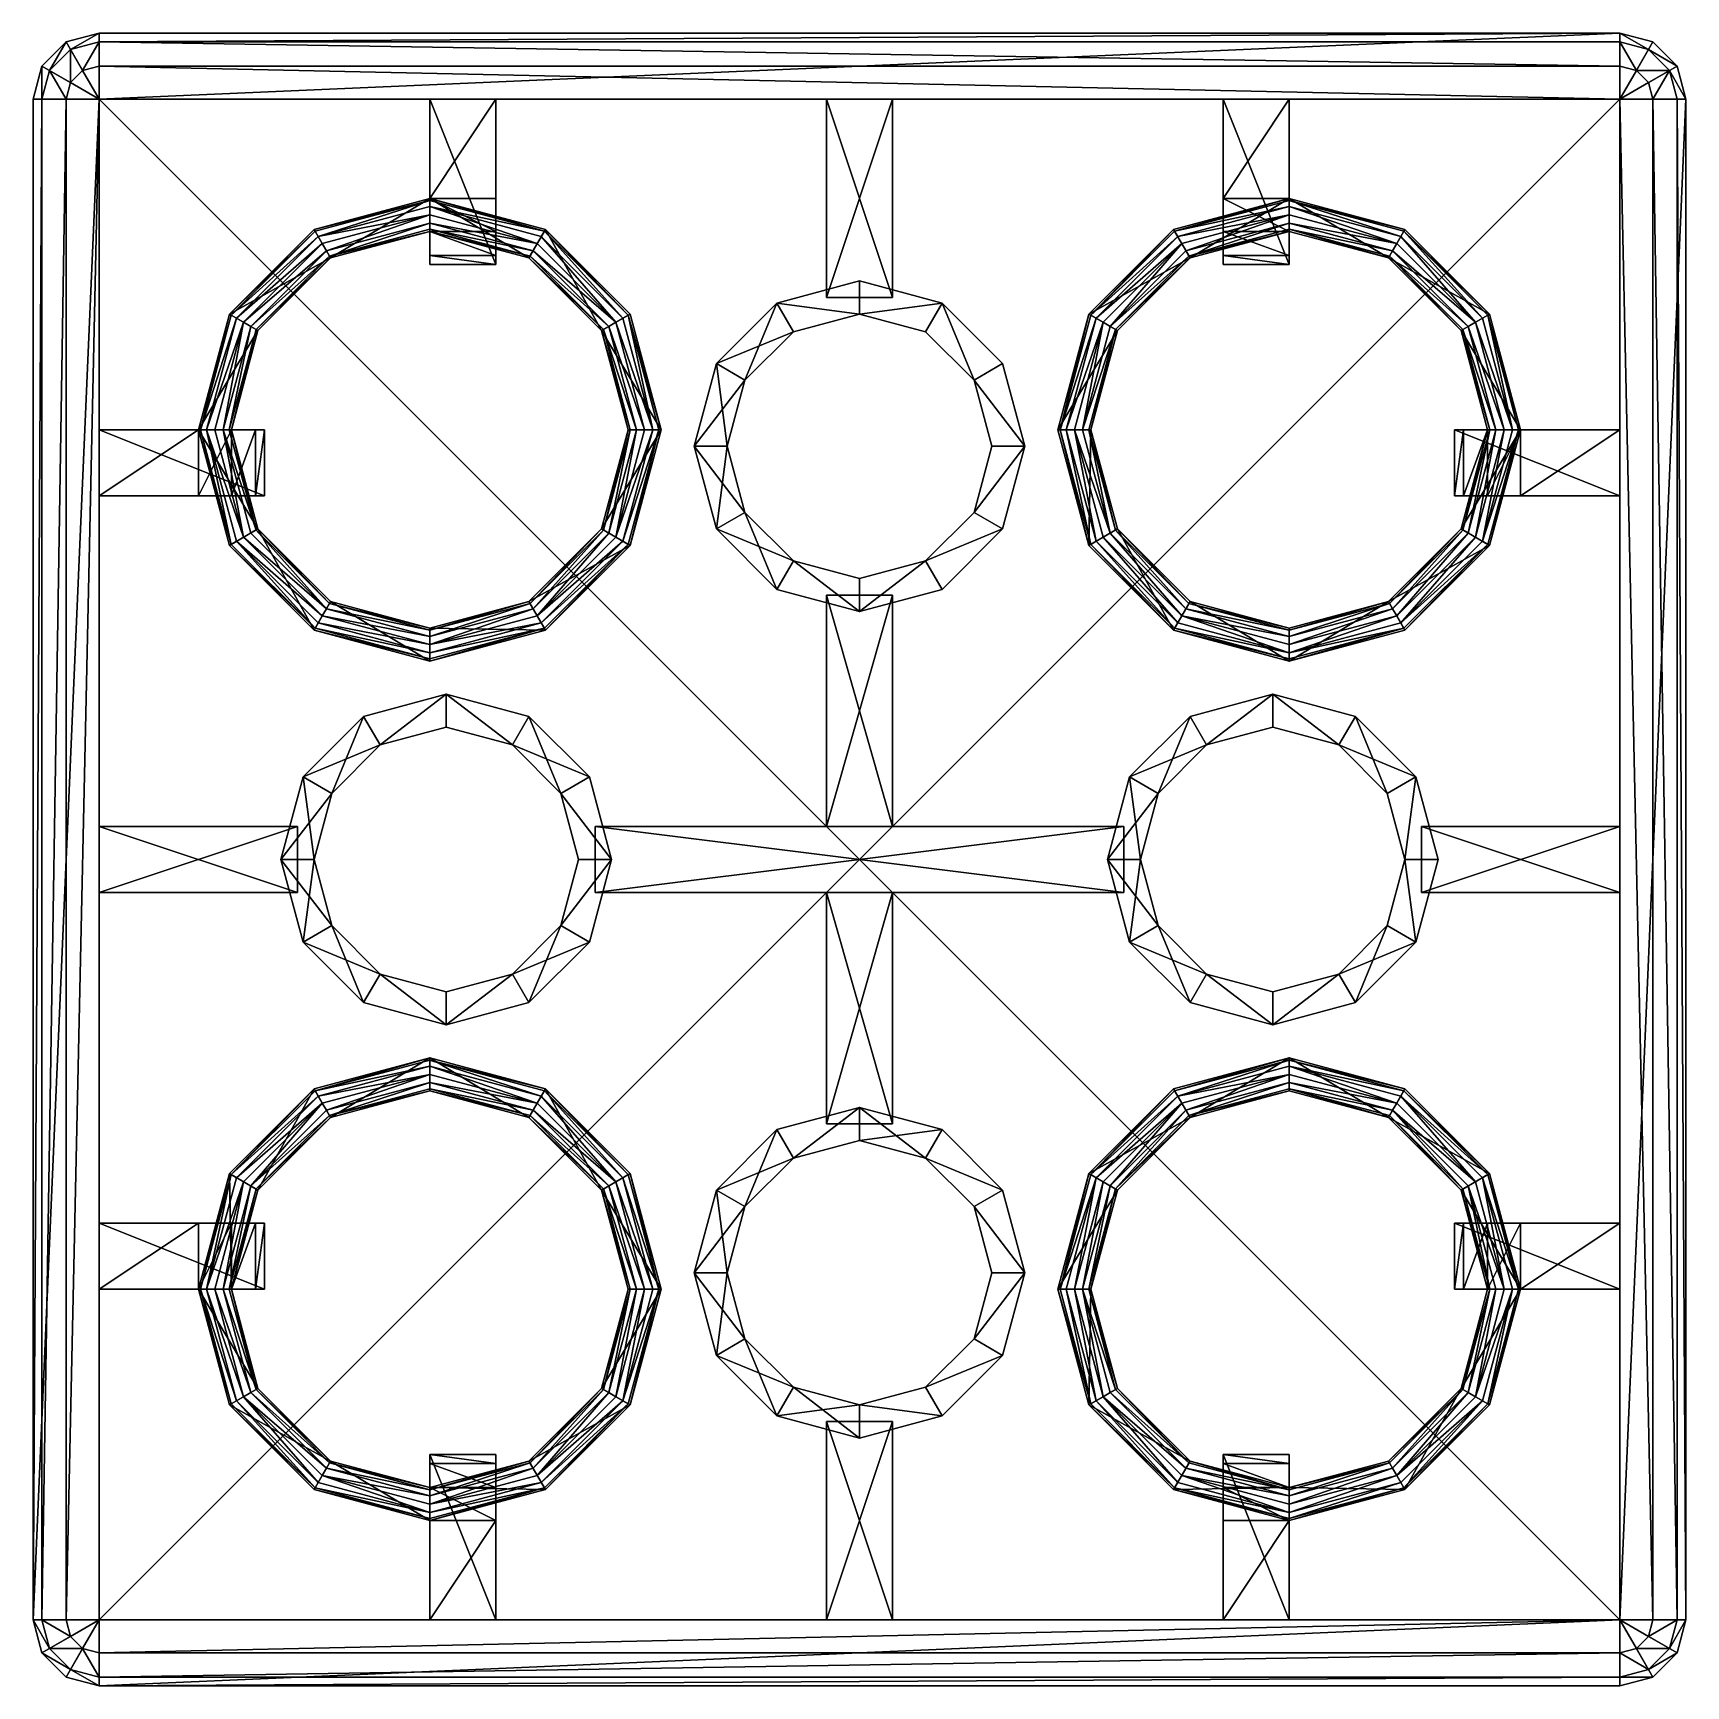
# Model space of a CAD drawing. Header units: metres. Extents: x 0 to 2.5, y 0 to 2.5.
import ezdxf

# ---------------------------------------------------------------- set-up
doc = ezdxf.new("R2010")
doc.units = ezdxf.units.M
doc.layers.add('block', color=163, linetype='CONTINUOUS')

msp = doc.modelspace()

# ---------------------------------------------------------------- meshes
at = {"layer": 'block'}
mesh = msp.add_polyface(dxfattribs=at)
corners = [(0.1, 1.8, 1.4), (0.1, 1.9), (0.1, 1.9, 1.4), (0.35, 1.8, 1.4), (0.35, 1.9, 1.4), (0.25, 1.9), (0.1, 1.8), (0.35, 1.9, 0.1), (0.3, 1.9, 0.013397), (0.336603, 1.9, 0.05), (0.3, 1.8, 0.013397), (0.25, 1.8), (0.1, 2.4), (0.1, 2.5), (0.05, 2.486603), (0.013397, 2.45), (0, 2.4), (0.05, 2.486603, 1.4), (0.013397, 2.45, 1.4), (0, 2.4, 1.4), (0.1, 2.5, 1.4), (0.013397, 2.4, 1.45), (0.025, 2.443301, 1.45), (0.05, 2.4, 1.486603), (0.056699, 2.475, 1.45), (0.056699, 2.425, 1.486603), (0.075, 2.443301, 1.486603), (0.1, 2.4, 1.5), (0.1, 2.45, 1.486603), (0.1, 2.486603, 1.45), (0.25, 1.9, 1.5), (0.3, 1.9, 1.5), (0.340192, 2.05, 1.5), (0.296891, 2.075, 1.5), (0.25, 1.9, 1.725), (0.296891, 2.075, 1.725), (0.318542, 2.0625, 1.75), (0.329367, 2.05625, 1.746651), (0.2875, 1.9, 1.746651), (0.275, 1.9, 1.75), (0.296651, 1.9, 1.7375), (0.307716, 2.06875, 1.746651), (0.2625, 1.9, 1.746651), (0.299792, 2.073325, 1.7375), (0.253349, 1.9, 1.7375), (0.3, 1.9, 1.725), (0.337292, 2.051675, 1.7375), (0.340192, 2.05, 1.725)]
mesh.append_faces([[corners[k] for k in face] for face in [(0, 1, 2), (3, 2, 4), (5, 1, 6), (7, 4, 2), (7, 2, 1), (7, 1, 5), (7, 5, 8), (7, 8, 9), (10, 9, 8), (8, 5, 11), (12, 13, 14), (12, 14, 15), (12, 15, 16), (14, 17, 15), (15, 17, 18), (18, 19, 16), (15, 18, 16), (17, 14, 20), (20, 14, 13), (21, 22, 23), (22, 17, 24), (24, 17, 20), (23, 22, 25), (22, 24, 25), (24, 26, 25), (26, 27, 25), (26, 28, 27), (23, 25, 27), (22, 21, 18), (18, 21, 19), (17, 22, 18), (28, 26, 29), (26, 24, 29), (24, 20, 29), (30, 31, 32), (30, 32, 33), (33, 34, 30), (34, 33, 35), (36, 37, 38), (36, 38, 39), (38, 37, 40), (41, 36, 42), (36, 39, 42), (35, 43, 44), (43, 41, 44), (41, 42, 44), (35, 44, 34), (45, 40, 46), (40, 37, 46), (45, 46, 47), (31, 45, 47), (31, 47, 32)]])
mesh = msp.add_polyface(dxfattribs=at)
corners = [(0.7, 2.15, 0.1), (0.7, 2.15, 1.4), (0.7, 2.4, 1.4), (0.7, 2.4), (0.7, 2.25), (0.7, 2.2, 0.013397), (0.7, 2.163398, 0.05), (0.6, 2.4, 1.4), (0.6, 2.25), (0.6, 2.15, 0.1), (0.6, 2.2, 0.013397), (0.6, 2.163398, 0.05), (1.2, 2.4, 1.4), (1.2, 2.4), (1.3, 2.4), (1.2, 2.1, 1.4), (1.2, 2.1), (1.3, 2.1, 1.4), (1.25, 2.125), (1.25, 2.125, 1.4), (1.125, 2.091506), (0.1, 2.5), (0.1, 2.4), (2.4, 2.5), (0.1, 2.4, 1.4), (2.4, 2.4, 1.4), (0.1, 2.5, 1.4), (0.1, 2.45, 1.486603), (2.4, 2.4, 1.5), (0.1, 2.4, 1.5), (0.1, 2.486603, 1.45), (2.4, 2.45, 1.486603), (2.4, 2.5, 1.4), (0.859808, 2.05, 1.5), (0.903109, 2.075, 1.5), (0.775, 2.203109, 1.5), (0.6, 2.25, 1.5), (0.75, 2.159808, 1.5), (0.775, 2.203109, 1.725), (0.6, 2.25, 1.725), (0.903109, 2.075, 1.725), (0.6, 2.2375, 1.746651), (0.76875, 2.192284, 1.746651), (0.7625, 2.181458, 1.75), (0.881458, 2.0625, 1.75), (0.892284, 2.06875, 1.746651), (0.75625, 2.170633, 1.746651), (0.773325, 2.200208, 1.7375), (0.6, 2.2125, 1.746651), (0.6, 2.225, 1.75), (0.6, 2.203349, 1.7375), (0.6, 2.246651, 1.7375), (0.900208, 2.073325, 1.7375), (0.751675, 2.162708, 1.7375), (0.870633, 2.05625, 1.746651), (0.862708, 2.051675, 1.7375), (0.75, 2.159808, 1.725), (0.6, 2.2, 1.725), (0.6, 2.2, 1.5), (0.859808, 2.05, 1.725)]
mesh.append_faces([[corners[k] for k in face] for face in [(0, 1, 2), (0, 2, 3), (0, 3, 4), (0, 4, 5), (0, 5, 6), (7, 3, 2), (3, 8, 4), (1, 7, 2), (9, 1, 0), (10, 6, 5), (5, 4, 8), (6, 11, 0), (12, 13, 14), (15, 16, 13), (15, 13, 12), (14, 13, 16), (17, 15, 12), (18, 19, 20), (21, 22, 23), (22, 24, 25), (23, 26, 21), (27, 28, 29), (30, 31, 27), (32, 30, 26), (33, 34, 35), (36, 37, 35), (33, 35, 37), (34, 38, 35), (35, 38, 39), (35, 39, 36), (38, 34, 40), (41, 42, 43), (43, 42, 44), (44, 42, 45), (43, 44, 46), (45, 42, 47), (42, 41, 47), (43, 46, 48), (41, 43, 49), (43, 48, 49), (48, 46, 50), (47, 39, 38), (39, 47, 51), (47, 41, 51), (45, 47, 52), (47, 38, 52), (52, 38, 40), (50, 46, 53), (46, 54, 53), (55, 56, 53), (57, 53, 56), (58, 56, 37), (37, 56, 59)]])
mesh = msp.add_polyface(dxfattribs=at)
corners = [(1.8, 2.4, 1.4), (1.8, 2.4), (1.9, 2.4), (1.8, 2.25), (1.9, 2.15, 1.4), (1.8, 2.15, 1.4), (1.8, 2.15, 0.1), (1.8, 2.2, 0.013397), (1.8, 2.163398, 0.05), (1.9, 2.163398, 0.05), (1.9, 2.2, 0.013397), (1.9, 2.15, 0.1), (1.3, 2.4, 1.4), (1.3, 2.4), (1.3, 2.1), (1.3, 2.1, 1.4), (1.2, 2.4, 1.4), (1.2, 2.1), (1.25, 2.125, 1.4), (1.25, 2.125), (1.375, 2.091506, 1.4), (2.4, 2.5), (0.1, 2.4), (2.4, 2.4), (2.4, 2.4, 1.4), (2.4, 2.5, 1.4), (0.1, 2.5, 1.4), (0.1, 2.486603, 1.45), (2.4, 2.486603, 1.45), (2.4, 2.45, 1.486603), (0.1, 2.45, 1.486603), (2.4, 2.4, 1.5), (1.75, 2.159808, 1.5), (1.9, 2.25, 1.5), (1.725, 2.203109, 1.5), (1.596891, 2.075, 1.5), (1.725, 2.203109, 1.725), (1.596891, 2.075, 1.725), (1.9, 2.25, 1.725), (1.629367, 2.05625, 1.746651), (1.74375, 2.170633, 1.746651), (1.748325, 2.162708, 1.7375), (1.9, 2.2125, 1.746651), (1.73125, 2.192284, 1.746651), (1.726675, 2.200208, 1.7375), (1.9, 2.2375, 1.746651), (1.9, 2.225, 1.75), (1.7375, 2.181458, 1.75), (1.607716, 2.06875, 1.746651), (1.618542, 2.0625, 1.75), (1.75, 2.159808, 1.725), (1.9, 2.2, 1.725), (1.599792, 2.073325, 1.7375), (1.9, 2.246651, 1.7375), (1.9, 2.203349, 1.7375), (1.637292, 2.051675, 1.7375), (1.640192, 2.05, 1.5)]
mesh.append_faces([[corners[k] for k in face] for face in [(0, 1, 2), (2, 1, 3), (4, 5, 0), (6, 5, 4), (3, 6, 7), (0, 5, 6), (7, 6, 8), (0, 6, 1), (6, 3, 1), (8, 9, 7), (7, 10, 3), (11, 8, 6), (12, 13, 14), (12, 14, 15), (16, 13, 12), (13, 17, 14), (15, 16, 12), (18, 19, 20), (21, 22, 23), (22, 24, 23), (21, 25, 26), (27, 25, 28), (27, 28, 29), (30, 29, 31), (32, 33, 34), (32, 34, 35), (34, 36, 35), (35, 36, 37), (36, 34, 38), (38, 34, 33), (39, 40, 41), (41, 40, 42), (43, 44, 45), (43, 45, 46), (42, 40, 46), (43, 46, 47), (46, 40, 47), (40, 39, 47), (43, 47, 48), (47, 49, 48), (50, 41, 51), (38, 44, 36), (36, 44, 52), (44, 43, 52), (43, 48, 52), (36, 52, 37), (45, 44, 53), (44, 38, 53), (51, 41, 54), (41, 42, 54), (41, 50, 55), (56, 50, 32), (32, 50, 51)]])
mesh = msp.add_polyface(dxfattribs=at)
corners = [(2.4, 1.9, 1.4), (2.4, 1.9), (2.4, 1.8), (2.25, 1.9), (2.15, 1.9, 0.1), (2.2, 1.9, 0.013397), (2.15, 1.9, 1.4), (2.163398, 1.9, 0.05), (2.4, 1.8, 1.4), (2.25, 1.8), (2.163398, 1.8, 0.05), (2.2, 1.8, 0.013397), (2.4, 2.4), (2.5, 2.4), (2.486603, 2.45), (2.45, 2.486603), (2.4, 2.5), (2.486603, 2.45, 1.4), (2.45, 2.486603, 1.4), (2.4, 2.5, 1.4), (2.5, 2.4, 1.4), (2.443301, 2.425, 1.486603), (2.45, 2.4, 1.486603), (2.4, 2.4, 1.5), (2.443301, 2.475, 1.45), (2.425, 2.443301, 1.486603), (2.4, 2.486603, 1.45), (2.4, 2.45, 1.486603), (2.475, 2.443301, 1.45), (2.486603, 2.4, 1.45), (2.159808, 2.05, 1.5), (2.2, 1.9, 1.5), (2.25, 1.9, 1.5), (2.203109, 2.075, 1.5), (2.25, 1.9, 1.725), (2.203109, 2.075, 1.725), (2.2375, 1.9, 1.746651), (2.181458, 2.0625, 1.75), (2.192284, 2.06875, 1.746651), (2.170633, 2.05625, 1.746651), (2.225, 1.9, 1.75), (2.162708, 2.051675, 1.7375), (2.2125, 1.9, 1.746651), (2.159808, 2.05, 1.725), (2.203349, 1.9, 1.7375), (2.246651, 1.9, 1.7375), (2.200208, 2.073325, 1.7375), (2.2, 1.9, 1.725), (2.159808, 1.75, 1.725)]
mesh.append_faces([[corners[k] for k in face] for face in [(0, 1, 2), (3, 4, 5), (0, 6, 4), (5, 4, 7), (0, 4, 1), (4, 3, 1), (8, 6, 0), (9, 1, 3), (7, 10, 5), (5, 11, 3), (12, 13, 14), (12, 14, 15), (16, 12, 15), (14, 17, 15), (15, 17, 18), (18, 19, 16), (15, 18, 16), (17, 14, 20), (20, 14, 13), (21, 22, 23), (24, 25, 26), (25, 23, 27), (24, 26, 19), (23, 25, 21), (22, 21, 28), (21, 25, 28), (25, 24, 28), (24, 17, 28), (28, 17, 20), (28, 20, 29), (22, 28, 29), (26, 25, 27), (17, 24, 18), (24, 19, 18), (30, 31, 32), (30, 32, 33), (32, 34, 35), (32, 35, 33), (36, 37, 38), (39, 37, 40), (37, 36, 40), (41, 39, 42), (39, 40, 42), (43, 41, 44), (41, 42, 44), (34, 45, 46), (45, 36, 46), (36, 38, 46), (34, 46, 35), (43, 44, 47), (30, 47, 31), (31, 47, 48), (47, 30, 43)]])
mesh = msp.add_polyface(dxfattribs=at)
corners = [(0.35, 0.6, 0.1), (0.35, 0.7, 1.4), (0.35, 0.7, 0.1), (0.1, 0.6, 1.4), (0.1, 0.7), (0.1, 0.7, 1.4), (0.35, 0.6, 1.4), (0.25, 0.7), (0.1, 0.6), (0.3, 0.7, 0.013397), (0.336603, 0.7, 0.05), (0.3, 0.6, 0.013397), (0.25, 0.6), (0.336603, 0.6, 0.05), (0.1, 1.2, 1.4), (0.1, 1.2), (0.1, 1.3), (0.4, 1.2, 1.4), (0.4, 1.2), (0.4, 1.3), (0.1, 1.3, 1.4), (0.1, 2.4), (0, 0.1), (0.1, 0.1), (0.1, 0.1, 1.4), (0.1, 2.4, 1.4), (0, 2.4), (0, 0.1, 1.4), (0.013397, 2.4, 1.45), (0.013397, 0.1, 1.45), (0.05, 0.1, 1.486603), (0.1, 2.4, 1.5), (0.1, 0.1, 1.5), (0.05, 2.4, 1.486603), (0.340192, 0.75, 1.5), (0.296891, 0.775, 1.5), (0.3, 0.6, 1.5), (0.25, 0.6, 1.5), (0.425, 0.903109, 1.5), (0.425, 0.903109, 1.725), (0.296891, 0.775, 1.725), (0.25, 0.6, 1.725), (0.318542, 0.7625, 1.75), (0.329367, 0.75625, 1.746651), (0.2875, 0.6, 1.746651), (0.4375, 0.881458, 1.75), (0.307716, 0.76875, 1.746651), (0.2625, 0.6, 1.746651), (0.275, 0.6, 1.75), (0.296651, 0.6, 1.7375), (0.253349, 0.6, 1.7375), (0.426675, 0.900208, 1.7375), (0.299792, 0.773325, 1.7375), (0.43125, 0.892284, 1.746651), (0.3, 0.6, 1.725), (0.337292, 0.751675, 1.7375), (0.448325, 0.862708, 1.7375), (0.45, 0.859808, 1.725), (0.340192, 0.75, 1.725)]
mesh.append_faces([[corners[k] for k in face] for face in [(0, 1, 2), (3, 4, 5), (6, 5, 1), (7, 4, 8), (2, 1, 5), (2, 5, 4), (2, 4, 7), (2, 7, 9), (2, 9, 10), (11, 10, 9), (9, 7, 12), (10, 13, 2), (14, 15, 16), (17, 18, 15), (17, 15, 14), (19, 15, 18), (17, 14, 20), (21, 22, 23), (23, 24, 25), (26, 27, 22), (27, 28, 29), (30, 31, 32), (29, 33, 30), (34, 35, 36), (36, 35, 37), (35, 34, 38), (38, 39, 40), (35, 41, 37), (41, 35, 40), (38, 40, 35), (42, 43, 44), (43, 42, 45), (45, 42, 46), (42, 47, 46), (47, 42, 48), (42, 44, 48), (44, 43, 49), (40, 50, 41), (39, 51, 52), (53, 46, 52), (46, 47, 52), (47, 50, 52), (50, 40, 52), (39, 52, 40), (54, 49, 55), (49, 43, 55), (43, 56, 55), (55, 57, 58), (54, 55, 58), (36, 54, 58), (57, 34, 58), (36, 58, 34)]])
mesh = msp.add_polyface(dxfattribs=at)
corners = [(0.35, 1.8, 0.1), (0.35, 1.8, 1.4), (0.35, 1.9, 1.4), (0.1, 1.8, 1.4), (0.1, 1.8), (0.1, 1.9), (0.3, 1.8, 0.013397), (0.25, 1.8), (0.336603, 1.8, 0.05), (0.1, 1.9, 1.4), (0.25, 1.9), (0.336603, 1.9, 0.05), (0.3, 1.9, 0.013397), (0.35, 1.9, 0.1), (0.1, 1.3, 1.4), (0.1, 1.3), (0.4, 1.3), (0.4, 1.3, 1.4), (0.1, 1.2, 1.4), (0.1, 1.2), (0.4, 1.2, 1.4), (0.1, 2.4), (0, 2.4), (0, 0.1), (0.1, 0.1), (0.1, 2.4, 1.4), (0, 2.4, 1.4), (0, 0.1, 1.4), (0.013397, 0.1, 1.45), (0.013397, 2.4, 1.45), (0.05, 2.4, 1.486603), (0.05, 0.1, 1.486603), (0.1, 2.4, 1.5), (0.3, 1.9, 1.5), (0.25, 1.9, 1.5), (0.340192, 1.75, 1.5), (0.296891, 1.725, 1.5), (0.425, 1.596891, 1.5), (0.25, 1.9, 1.725), (0.296891, 1.725, 1.725), (0.425, 1.596891, 1.725), (0.2875, 1.9, 1.746651), (0.318542, 1.7375, 1.75), (0.275, 1.9, 1.75), (0.2625, 1.9, 1.746651), (0.296651, 1.9, 1.7375), (0.337292, 1.748325, 1.7375), (0.329367, 1.74375, 1.746651), (0.299792, 1.726675, 1.7375), (0.307716, 1.73125, 1.746651), (0.4375, 1.618542, 1.75), (0.448325, 1.637292, 1.7375), (0.340192, 1.75, 1.725), (0.3, 1.9, 1.725), (0.44375, 1.629367, 1.746651), (0.426675, 1.599792, 1.7375), (0.253349, 1.9, 1.7375), (0.45, 1.640192, 1.5)]
mesh.append_faces([[corners[k] for k in face] for face in [(0, 1, 2), (3, 4, 5), (6, 7, 0), (3, 1, 0), (6, 0, 8), (3, 0, 4), (0, 7, 4), (1, 3, 9), (10, 4, 7), (8, 11, 6), (6, 12, 7), (13, 8, 0), (14, 15, 16), (14, 16, 17), (18, 15, 14), (16, 15, 19), (20, 14, 17), (21, 22, 23), (24, 25, 21), (22, 26, 27), (28, 29, 30), (31, 30, 32), (29, 27, 26), (33, 34, 35), (35, 34, 36), (35, 36, 37), (34, 38, 39), (40, 37, 39), (39, 37, 36), (34, 39, 36), (41, 42, 43), (43, 42, 44), (41, 45, 46), (42, 41, 47), (41, 46, 47), (48, 44, 49), (44, 42, 49), (42, 50, 49), (51, 46, 52), (46, 45, 53), (42, 47, 54), (47, 46, 54), (38, 48, 39), (39, 48, 55), (48, 49, 55), (39, 55, 40), (44, 48, 56), (48, 38, 56), (52, 46, 53), (35, 53, 33), (53, 35, 52), (57, 52, 35)]])
mesh = msp.add_polyface(dxfattribs=at)
corners = [(1.2, 1.2, 1.4), (1.2, 1.2), (1.3, 1.2), (1.2, 0.85, 1.4), (1.2, 0.85), (1.3, 0.85, 1.4), (0.85, 1.2, 1.4), (0.85, 1.2), (0.85, 1.3), (1.65, 1.2, 1.4), (0.85, 1.3, 1.4), (1.15, 0.798205), (1.125, 0.841506), (1.076795, 0.725), (1.033494, 0.75), (1, 0.625), (1.05, 0.625), (1.25, 0.875), (1.25, 0.825), (1.15, 0.798205, 1.4), (1.076795, 0.725, 1.4), (1.033494, 0.75, 1.4), (1.125, 0.841506, 1.4), (1.25, 0.875, 1.4), (1.25, 0.825, 1.4), (1.05, 0.625, 1.4), (1, 0.625, 1.4), (0.841506, 1.125), (0.841506, 1.125, 1.4), (0.875, 1.25), (0.875, 1.25, 1.4), (0.1, 2.4, 1.5), (2.4, 0.1, 1.5), (0.1, 0.1, 1.5), (0.859808, 0.75, 1.5), (0.95, 0.6, 1.5), (0.903109, 0.775, 1.5), (0.95, 0.6, 1.725), (0.903109, 0.775, 1.725), (0.775, 0.903109, 1.725), (0.900208, 0.773325, 1.7375), (0.946651, 0.6, 1.7375), (0.773325, 0.900208, 1.7375), (0.892284, 0.76875, 1.746651), (0.881458, 0.7625, 1.75), (0.9375, 0.6, 1.746651), (0.925, 0.6, 1.75), (0.859808, 0.75, 1.725), (0.862708, 0.751675, 1.7375), (0.903349, 0.6, 1.7375), (0.870633, 0.75625, 1.746651), (0.9125, 0.6, 1.746651), (0.9, 0.6, 1.725)]
mesh.append_faces([[corners[k] for k in face] for face in [(0, 1, 2), (3, 4, 1), (3, 1, 0), (5, 4, 3), (2, 1, 4), (5, 3, 0), (6, 7, 8), (9, 7, 6), (9, 6, 10), (11, 12, 13), (13, 12, 14), (13, 14, 15), (13, 15, 16), (12, 11, 17), (17, 11, 18), (19, 20, 21), (19, 21, 22), (19, 22, 23), (19, 23, 24), (21, 20, 25), (21, 25, 26), (21, 14, 22), (22, 14, 12), (17, 23, 12), (22, 12, 23), (14, 21, 15), (26, 15, 21), (24, 11, 19), (19, 11, 13), (20, 16, 25), (16, 20, 13), (19, 13, 20), (11, 24, 18), (27, 28, 29), (30, 29, 28), (31, 32, 33), (34, 35, 36), (35, 37, 38), (39, 36, 38), (35, 38, 36), (40, 38, 41), (42, 40, 43), (40, 41, 43), (41, 38, 37), (44, 43, 45), (43, 41, 45), (44, 45, 46), (47, 48, 49), (44, 46, 50), (46, 51, 50), (51, 48, 50), (38, 40, 39), (52, 34, 47)]])
mesh = msp.add_polyface(dxfattribs=at)
corners = [(1.2, 1.65, 1.4), (1.2, 1.65), (1.3, 1.65), (1.2, 1.3, 1.4), (1.2, 1.3), (1.3, 1.3, 1.4), (0.85, 1.3, 1.4), (0.85, 1.3), (1.65, 1.3), (0.85, 1.2, 1.4), (0.85, 1.2), (1.076795, 1.775), (1.033494, 1.75), (1.15, 1.701795), (1.125, 1.658494), (1.25, 1.625), (1.25, 1.675), (1.05, 1.875), (1, 1.875), (1.15, 1.701795, 1.4), (1.125, 1.658494, 1.4), (1.076795, 1.775, 1.4), (1.033494, 1.75, 1.4), (1, 1.875, 1.4), (1.05, 1.875, 1.4), (1.25, 1.625, 1.4), (1.25, 1.675, 1.4), (0.841506, 1.375, 1.4), (0.841506, 1.375), (0.875, 1.25, 1.4), (0.875, 1.25), (2.4, 2.4, 1.4), (0.1, 2.4, 1.4), (0.1, 0.1, 1.4), (0.903109, 1.725, 1.5), (0.95, 1.9, 1.5), (0.859808, 1.75, 1.5), (0.903109, 1.725, 1.725), (0.95, 1.9, 1.725), (0.775, 1.596891, 1.725), (0.892284, 1.73125, 1.746651), (0.900208, 1.726675, 1.7375), (0.76875, 1.607716, 1.746651), (0.7625, 1.618542, 1.75), (0.881458, 1.7375, 1.75), (0.9375, 1.9, 1.746651), (0.870633, 1.74375, 1.746651), (0.9125, 1.9, 1.746651), (0.946651, 1.9, 1.7375), (0.903349, 1.9, 1.7375), (0.862708, 1.748325, 1.7375), (0.9, 1.9, 1.725), (0.859808, 1.75, 1.725), (0.9, 1.9, 1.5)]
mesh.append_faces([[corners[k] for k in face] for face in [(0, 1, 2), (3, 4, 1), (3, 1, 0), (5, 4, 3), (2, 1, 4), (5, 3, 0), (6, 7, 8), (9, 7, 6), (8, 7, 10), (11, 12, 13), (13, 12, 14), (13, 14, 15), (13, 15, 16), (12, 11, 17), (12, 17, 18), (19, 20, 21), (21, 20, 22), (21, 22, 23), (21, 23, 24), (20, 19, 25), (25, 19, 26), (25, 15, 14), (22, 12, 23), (23, 12, 18), (12, 22, 14), (14, 22, 20), (25, 14, 20), (24, 17, 11), (21, 13, 19), (19, 13, 16), (19, 16, 26), (13, 21, 11), (24, 11, 21), (27, 28, 29), (29, 28, 30), (31, 32, 33), (34, 35, 36), (37, 38, 35), (34, 39, 37), (34, 37, 35), (40, 41, 42), (40, 43, 44), (40, 44, 45), (44, 46, 47), (39, 41, 37), (37, 41, 48), (41, 40, 48), (40, 45, 48), (37, 48, 38), (49, 46, 50), (51, 50, 52), (53, 52, 36)]])
mesh = msp.add_polyface(dxfattribs=at)
corners = [(1.3, 1.2, 1.4), (1.3, 1.2), (1.3, 0.85), (1.3, 0.85, 1.4), (1.2, 1.2, 1.4), (1.2, 0.85), (1.65, 1.2, 1.4), (1.65, 1.2), (0.85, 1.2), (1.65, 1.3), (1.423205, 0.725), (1.45, 0.625), (1.5, 0.625), (1.466506, 0.75), (1.35, 0.798205), (1.375, 0.841506), (1.25, 0.875), (1.25, 0.825), (1.25, 0.825, 1.4), (1.375, 0.841506, 1.4), (1.35, 0.798205, 1.4), (1.466506, 0.75, 1.4), (1.25, 0.875, 1.4), (1.423205, 0.725, 1.4), (1.5, 0.625, 1.4), (1.45, 0.625, 1.4), (1.658494, 1.125, 1.4), (1.658494, 1.125), (1.625, 1.25, 1.4), (1.625, 1.25), (2.4, 2.4, 1.4), (0.1, 0.1, 1.4), (2.4, 0.1, 1.4), (1.55, 0.6, 1.5), (1.640192, 0.75, 1.5), (1.596891, 0.775, 1.5), (1.6, 0.6, 1.5), (1.640192, 0.75, 1.725), (1.607716, 0.76875, 1.746651), (1.5625, 0.6, 1.746651), (1.553349, 0.6, 1.7375), (1.575, 0.6, 1.75), (1.5875, 0.6, 1.746651), (1.618542, 0.7625, 1.75), (1.629367, 0.75625, 1.746651), (1.596891, 0.775, 1.725), (1.55, 0.6, 1.725), (1.637292, 0.751675, 1.7375), (1.6, 0.6, 1.725), (1.596651, 0.6, 1.7375), (1.73125, 0.892284, 1.746651), (1.599792, 0.773325, 1.7375), (1.725, 0.903109, 1.725)]
mesh.append_faces([[corners[k] for k in face] for face in [(0, 1, 2), (0, 2, 3), (4, 1, 0), (3, 2, 5), (1, 5, 2), (3, 4, 0), (6, 7, 8), (9, 8, 7), (10, 11, 12), (10, 12, 13), (14, 13, 15), (14, 15, 16), (14, 16, 17), (10, 13, 14), (18, 19, 20), (20, 19, 21), (19, 18, 22), (20, 21, 23), (21, 24, 23), (24, 25, 23), (22, 16, 19), (19, 16, 15), (21, 13, 24), (24, 13, 12), (13, 21, 15), (19, 15, 21), (25, 11, 10), (23, 14, 20), (20, 14, 17), (20, 17, 18), (14, 23, 10), (25, 10, 23), (26, 27, 28), (28, 27, 29), (30, 31, 32), (33, 34, 35), (36, 37, 34), (38, 39, 40), (39, 38, 41), (42, 41, 43), (41, 38, 43), (42, 43, 44), (45, 40, 46), (47, 37, 48), (44, 47, 49), (50, 38, 51), (38, 40, 51), (40, 45, 51), (52, 51, 45), (35, 52, 45), (35, 45, 46), (35, 46, 33)]])
mesh = msp.add_polyface(dxfattribs=at)
corners = [(1.3, 1.65, 1.4), (1.3, 1.65), (1.3, 1.3), (1.3, 1.3, 1.4), (1.2, 1.65, 1.4), (1.2, 1.3), (1.65, 1.3, 1.4), (1.65, 1.3), (1.65, 1.2), (0.85, 1.3, 1.4), (1.65, 1.2, 1.4), (1.658494, 1.375), (1.658494, 1.375, 1.4), (1.625, 1.25), (1.625, 1.25, 1.4), (1.35, 1.701795), (1.25, 1.625), (1.375, 1.658494), (1.466506, 1.75), (1.25, 1.675), (1.423205, 1.775), (1.5, 1.875), (1.45, 1.875), (1.45, 1.875, 1.4), (1.5, 1.875, 1.4), (1.423205, 1.775, 1.4), (1.466506, 1.75, 1.4), (1.35, 1.701795, 1.4), (1.375, 1.658494, 1.4), (1.25, 1.625, 1.4), (1.25, 1.675, 1.4), (0.1, 2.4, 1.5), (2.4, 2.4, 1.5), (2.4, 0.1, 1.5), (1.6, 1.9, 1.5), (1.55, 1.9, 1.5), (1.596891, 1.725, 1.5), (1.640192, 1.75, 1.5), (1.725, 1.596891, 1.5), (1.596891, 1.725, 1.725), (1.55, 1.9, 1.725), (1.5625, 1.9, 1.746651), (1.599792, 1.726675, 1.7375), (1.553349, 1.9, 1.7375), (1.607716, 1.73125, 1.746651), (1.575, 1.9, 1.75), (1.618542, 1.7375, 1.75), (1.726675, 1.599792, 1.7375), (1.629367, 1.74375, 1.746651), (1.596651, 1.9, 1.7375), (1.637292, 1.748325, 1.7375), (1.725, 1.596891, 1.725), (1.640192, 1.75, 1.725), (1.6, 1.9, 1.725)]
mesh.append_faces([[corners[k] for k in face] for face in [(0, 1, 2), (0, 2, 3), (4, 1, 0), (3, 2, 5), (1, 5, 2), (3, 4, 0), (6, 7, 8), (9, 7, 6), (10, 9, 6), (11, 12, 13), (14, 13, 12), (15, 16, 17), (15, 17, 18), (16, 15, 19), (15, 18, 20), (18, 21, 20), (21, 22, 20), (23, 24, 25), (25, 24, 26), (27, 26, 28), (27, 28, 29), (27, 29, 30), (25, 26, 27), (24, 21, 18), (28, 17, 29), (29, 17, 16), (17, 28, 18), (18, 28, 26), (24, 18, 26), (25, 22, 23), (30, 15, 27), (27, 15, 20), (22, 25, 20), (27, 20, 25), (15, 30, 19), (31, 32, 33), (34, 35, 36), (34, 36, 37), (38, 36, 39), (39, 36, 35), (39, 35, 40), (41, 42, 43), (42, 41, 44), (45, 46, 44), (42, 44, 47), (46, 45, 48), (49, 50, 48), (40, 43, 39), (43, 42, 39), (39, 42, 51), (52, 50, 53), (53, 37, 52)]])
mesh = msp.add_polyface(dxfattribs=at)
corners = [(0.6, 2.4, 1.4), (0.6, 2.4), (0.7, 2.4), (0.6, 2.25), (0.7, 2.15, 1.4), (0.6, 2.15, 1.4), (0.6, 2.15, 0.1), (0.6, 2.2, 0.013397), (0.6, 2.163398, 0.05), (0.7, 2.163398, 0.05), (0.7, 2.2, 0.013397), (0.7, 2.15, 0.1), (0.35, 1.8, 0.1), (0.35, 1.9, 1.4), (0.35, 1.9, 0.1), (0.336603, 1.9, 0.05), (0.336603, 1.8, 0.05), (0.6, 2.2, 1.5), (0.6, 2.25, 1.5), (0.45, 2.159808, 1.5), (0.425, 2.203109, 1.5), (0.296891, 2.075, 1.5), (0.340192, 2.05, 1.5), (0.75, 2.159808, 1.5), (0.425, 2.203109, 1.725), (0.296891, 2.075, 1.725), (0.6, 2.25, 1.725), (0.6, 2.2125, 1.746651), (0.6, 2.203349, 1.7375), (0.448325, 2.162708, 1.7375), (0.426675, 2.200208, 1.7375), (0.299792, 2.073325, 1.7375), (0.6, 2.225, 1.75), (0.44375, 2.170633, 1.746651), (0.329367, 2.05625, 1.746651), (0.318542, 2.0625, 1.75), (0.4375, 2.181458, 1.75), (0.307716, 2.06875, 1.746651), (0.45, 2.159808, 1.725), (0.6, 2.2, 1.725), (0.6, 2.2375, 1.746651), (0.43125, 2.192284, 1.746651), (0.6, 2.246651, 1.7375), (0.751675, 2.162708, 1.7375), (0.337292, 2.051675, 1.7375), (0.340192, 2.05, 1.725), (0.75, 2.159808, 1.725)]
mesh.append_faces([[corners[k] for k in face] for face in [(0, 1, 2), (2, 1, 3), (4, 5, 0), (6, 5, 4), (3, 6, 7), (0, 5, 6), (7, 6, 8), (0, 6, 1), (6, 3, 1), (8, 9, 7), (7, 10, 3), (11, 8, 6), (12, 13, 14), (15, 16, 14), (17, 18, 19), (19, 18, 20), (19, 20, 21), (19, 21, 22), (18, 17, 23), (18, 24, 20), (20, 24, 25), (20, 25, 21), (24, 18, 26), (27, 28, 29), (24, 30, 25), (30, 31, 25), (32, 27, 33), (27, 29, 33), (33, 29, 34), (33, 34, 35), (32, 33, 36), (33, 35, 36), (35, 37, 36), (38, 29, 39), (29, 28, 39), (40, 32, 41), (32, 36, 41), (36, 37, 41), (37, 31, 41), (31, 30, 41), (40, 41, 42), (41, 30, 42), (30, 24, 42), (26, 42, 24), (39, 28, 43), (34, 29, 44), (29, 38, 44), (44, 38, 45), (22, 38, 19), (19, 38, 39), (46, 17, 39), (19, 39, 17), (38, 22, 45)]])
mesh = msp.add_polyface(dxfattribs=at)
corners = [(1.9, 2.15, 0.1), (1.9, 2.15, 1.4), (1.9, 2.4, 1.4), (1.9, 2.4), (1.9, 2.25), (1.9, 2.2, 0.013397), (1.9, 2.163398, 0.05), (1.8, 2.4, 1.4), (1.8, 2.25), (1.8, 2.15, 0.1), (1.8, 2.2, 0.013397), (1.8, 2.163398, 0.05), (2.15, 1.9, 0.1), (2.15, 1.9, 1.4), (2.15, 1.8, 1.4), (2.15, 1.8, 0.1), (2.163398, 1.9, 0.05), (2.05, 2.159808, 1.5), (2.203109, 2.075, 1.5), (2.075, 2.203109, 1.5), (1.9, 2.25, 1.5), (1.75, 2.159808, 1.5), (1.9, 2.2, 1.5), (2.159808, 2.05, 1.5), (2.075, 2.203109, 1.725), (1.9, 2.25, 1.725), (2.203109, 2.075, 1.725), (2.181458, 2.0625, 1.75), (2.06875, 2.192284, 1.746651), (2.192284, 2.06875, 1.746651), (2.073325, 2.200208, 1.7375), (2.051675, 2.162708, 1.7375), (2.05625, 2.170633, 1.746651), (2.170633, 2.05625, 1.746651), (2.162708, 2.051675, 1.7375), (1.9, 2.2375, 1.746651), (2.0625, 2.181458, 1.75), (1.9, 2.2125, 1.746651), (1.9, 2.225, 1.75), (2.05, 2.159808, 1.725), (2.159808, 2.05, 1.725), (1.9, 2.246651, 1.7375), (2.200208, 2.073325, 1.7375), (1.9, 2.203349, 1.7375), (1.9, 2.2, 1.725)]
mesh.append_faces([[corners[k] for k in face] for face in [(0, 1, 2), (0, 2, 3), (0, 3, 4), (0, 4, 5), (0, 5, 6), (7, 3, 2), (3, 8, 4), (1, 7, 2), (9, 1, 0), (10, 6, 5), (5, 4, 8), (6, 11, 0), (12, 13, 14), (15, 16, 12), (17, 18, 19), (17, 19, 20), (20, 21, 22), (17, 20, 22), (23, 18, 17), (18, 24, 19), (19, 24, 25), (19, 25, 20), (24, 18, 26), (27, 28, 29), (28, 30, 29), (31, 32, 33), (32, 27, 33), (31, 33, 34), (35, 28, 36), (28, 27, 36), (27, 32, 36), (32, 37, 36), (35, 36, 38), (36, 37, 38), (39, 31, 40), (31, 34, 40), (26, 30, 24), (24, 30, 41), (30, 28, 41), (28, 35, 41), (24, 41, 25), (29, 30, 42), (30, 26, 42), (37, 32, 43), (32, 31, 43), (31, 39, 43), (44, 43, 39), (22, 39, 17), (17, 39, 40), (17, 40, 23), (39, 22, 44), (21, 44, 22)]])
mesh = msp.add_polyface(dxfattribs=at)
corners = [(2.4, 0.7, 1.4), (2.4, 0.7), (2.4, 0.6), (2.25, 0.7), (2.15, 0.7, 0.1), (2.2, 0.7, 0.013397), (2.15, 0.7, 1.4), (2.163398, 0.7, 0.05), (2.15, 0.6, 1.4), (2.4, 0.6, 1.4), (2.25, 0.6), (2.163398, 0.6, 0.05), (2.2, 0.6, 0.013397), (2.15, 0.6, 0.1), (2.4, 1.3, 1.4), (2.4, 1.2), (2.4, 1.2, 1.4), (2.1, 1.2), (2.1, 1.2, 1.4), (2.4, 1.3), (2.1, 1.3, 1.4), (2.5, 2.4, 1.4), (2.5, 0.1), (2.5, 0.1, 1.4), (2.4, 0.1), (2.5, 2.4), (2.4, 2.4), (2.4, 0.1, 1.4), (2.45, 2.4, 1.486603), (2.486603, 0.1, 1.45), (2.45, 0.1, 1.486603), (2.4, 0.1, 1.5), (2.4, 2.4, 1.5), (2.486603, 2.4, 1.45), (2.159808, 0.75, 1.5), (2.2, 0.6, 1.5), (2.25, 0.6, 1.5), (2.203109, 0.775, 1.5), (2.05, 0.859808, 1.5), (2.2, 0.6, 1.725), (2.159808, 0.75, 1.725), (2.203349, 0.6, 1.7375), (2.170633, 0.75625, 1.746651), (2.2125, 0.6, 1.746651), (2.05625, 0.870633, 1.746651), (2.181458, 0.7625, 1.75), (2.06875, 0.892284, 1.746651), (2.192284, 0.76875, 1.746651), (2.203109, 0.775, 1.725), (2.073325, 0.900208, 1.7375), (2.075, 0.903109, 1.725), (2.162708, 0.751675, 1.7375), (2.2375, 0.6, 1.746651), (2.246651, 0.6, 1.7375), (2.225, 0.6, 1.75), (2.051675, 0.862708, 1.7375), (2.25, 0.6, 1.725), (2.200208, 0.773325, 1.7375), (2.075, 0.903109, 1.5)]
mesh.append_faces([[corners[k] for k in face] for face in [(0, 1, 2), (3, 4, 5), (0, 6, 4), (5, 4, 7), (0, 4, 1), (4, 3, 1), (4, 6, 8), (9, 6, 0), (10, 1, 3), (7, 11, 5), (5, 12, 3), (13, 7, 4), (14, 15, 16), (16, 15, 17), (16, 17, 18), (19, 17, 15), (16, 18, 20), (21, 22, 23), (24, 22, 25), (26, 27, 24), (28, 29, 30), (30, 31, 32), (29, 33, 23), (34, 35, 36), (34, 36, 37), (34, 37, 38), (34, 39, 35), (39, 34, 40), (38, 40, 34), (41, 42, 43), (42, 44, 45), (46, 47, 45), (48, 49, 50), (44, 42, 51), (42, 41, 51), (52, 47, 53), (43, 42, 54), (42, 45, 54), (45, 47, 54), (47, 52, 54), (55, 51, 40), (51, 41, 40), (41, 39, 40), (56, 53, 57), (53, 47, 57), (47, 46, 57), (46, 49, 57), (49, 48, 57), (56, 57, 48), (37, 50, 58), (36, 56, 48), (50, 37, 48), (36, 48, 37)]])
mesh = msp.add_polyface(dxfattribs=at)
corners = [(2.4, 1.9, 1.4), (2.4, 1.8), (2.4, 1.8, 1.4), (2.15, 1.9, 0.1), (2.15, 1.8, 1.4), (2.15, 1.8, 0.1), (2.15, 1.9, 1.4), (2.25, 1.8), (2.4, 1.9), (2.2, 1.8, 0.013397), (2.163398, 1.8, 0.05), (2.2, 1.9, 0.013397), (2.25, 1.9), (2.163398, 1.9, 0.05), (2.4, 1.3, 1.4), (2.4, 1.3), (2.4, 1.2), (2.1, 1.3, 1.4), (2.1, 1.3), (2.1, 1.2), (2.4, 1.2, 1.4), (2.5, 2.4, 1.4), (2.5, 2.4), (2.5, 0.1), (2.4, 0.1), (2.4, 2.4), (2.4, 2.4, 1.4), (2.4, 0.1, 1.4), (2.486603, 2.4, 1.45), (2.486603, 0.1, 1.45), (2.45, 2.4, 1.486603), (2.45, 0.1, 1.486603), (2.4, 2.4, 1.5), (2.5, 0.1, 1.4), (2.05, 1.640192, 1.5), (2.203109, 1.725, 1.5), (2.159808, 1.75, 1.5), (2.25, 1.9, 1.5), (2.2, 1.9, 1.5), (2.203109, 1.725, 1.725), (2.25, 1.9, 1.725), (2.075, 1.596891, 1.725), (2.075, 1.596891, 1.5), (2.0625, 1.618542, 1.75), (2.170633, 1.74375, 1.746651), (2.181458, 1.7375, 1.75), (2.192284, 1.73125, 1.746651), (2.06875, 1.607716, 1.746651), (2.2125, 1.9, 1.746651), (2.2375, 1.9, 1.746651), (2.246651, 1.9, 1.7375), (2.225, 1.9, 1.75), (2.203349, 1.9, 1.7375), (2.073325, 1.599792, 1.7375), (2.200208, 1.726675, 1.7375), (2.2, 1.9, 1.725), (2.162708, 1.748325, 1.7375), (2.05625, 1.629367, 1.746651), (2.051675, 1.637292, 1.7375), (2.159808, 1.75, 1.725), (2.05, 1.640192, 1.725)]
mesh.append_faces([[corners[k] for k in face] for face in [(0, 1, 2), (3, 4, 5), (2, 4, 6), (7, 1, 8), (5, 4, 2), (5, 2, 1), (5, 1, 7), (5, 7, 9), (5, 9, 10), (11, 10, 9), (9, 7, 12), (10, 13, 5), (14, 15, 16), (17, 18, 15), (17, 15, 14), (15, 18, 19), (20, 17, 14), (21, 22, 23), (24, 22, 25), (25, 26, 27), (28, 29, 30), (30, 31, 32), (33, 28, 21), (34, 35, 36), (35, 37, 36), (37, 38, 36), (39, 40, 37), (39, 37, 35), (39, 35, 41), (41, 35, 42), (43, 44, 45), (45, 46, 47), (45, 44, 48), (49, 50, 46), (49, 46, 51), (46, 45, 51), (45, 48, 51), (48, 44, 52), (39, 50, 40), (41, 53, 54), (53, 47, 54), (47, 46, 54), (46, 50, 54), (50, 39, 54), (41, 54, 39), (55, 52, 56), (52, 44, 56), (44, 57, 56), (58, 59, 56), (55, 56, 59), (60, 36, 59), (38, 59, 36)]])
mesh = msp.add_polyface(dxfattribs=at)
corners = [(1.3, 2.1, 1.4), (1.3, 2.1), (1.2, 2.1), (1.423205, 1.975), (1.45, 1.875), (1.5, 1.875), (1.466506, 2), (1.375, 2.091506), (1.25, 2.075), (1.25, 2.125), (1.35, 2.048205), (1.25, 2.075, 1.4), (1.25, 2.125, 1.4), (1.375, 2.091506, 1.4), (1.35, 2.048205, 1.4), (1.423205, 1.975, 1.4), (1.466506, 2, 1.4), (1.5, 1.875, 1.4), (1.45, 1.875, 1.4), (1.640192, 2.05, 1.5), (1.55, 1.9, 1.5), (1.6, 1.9, 1.5), (1.596891, 2.075, 1.5), (1.75, 2.159808, 1.5), (1.596891, 2.075, 1.725), (1.55, 1.9, 1.725), (1.7375, 2.181458, 1.75), (1.629367, 2.05625, 1.746651), (1.618542, 2.0625, 1.75), (1.5875, 1.9, 1.746651), (1.5625, 1.9, 1.746651), (1.607716, 2.06875, 1.746651), (1.575, 1.9, 1.75), (1.553349, 1.9, 1.7375), (1.607716, 1.73125, 1.746651), (1.637292, 1.748325, 1.7375), (1.596651, 1.9, 1.7375), (1.6, 1.9, 1.725), (1.629367, 1.74375, 1.746651), (1.599792, 2.073325, 1.7375), (1.637292, 2.051675, 1.7375), (1.748325, 2.162708, 1.7375), (1.75, 2.159808, 1.725), (1.640192, 2.05, 1.725), (1.640192, 1.75, 1.5)]
mesh.append_faces([[corners[k] for k in face] for face in [(0, 1, 2), (3, 4, 5), (3, 5, 6), (3, 6, 7), (8, 7, 9), (7, 8, 10), (3, 7, 10), (11, 12, 13), (11, 13, 14), (14, 13, 15), (13, 16, 15), (16, 17, 15), (17, 18, 15), (13, 9, 7), (16, 7, 6), (16, 6, 5), (16, 5, 17), (13, 7, 16), (18, 4, 3), (15, 10, 14), (14, 10, 8), (14, 8, 11), (10, 15, 3), (18, 3, 15), (19, 20, 21), (20, 19, 22), (23, 22, 19), (22, 24, 25), (22, 25, 20), (26, 27, 28), (27, 29, 28), (28, 30, 31), (30, 28, 32), (28, 29, 32), (31, 30, 33), (30, 32, 34), (35, 36, 37), (32, 29, 38), (29, 36, 38), (33, 25, 24), (31, 33, 39), (33, 24, 39), (37, 36, 40), (36, 29, 40), (29, 27, 40), (27, 41, 40), (40, 42, 43), (37, 40, 43), (44, 37, 21), (21, 37, 43), (42, 19, 43), (21, 43, 19)]])
mesh = msp.add_polyface(dxfattribs=at)
corners = [(1.3, 2.1, 1.4), (1.2, 2.1), (1.2, 2.1, 1.4), (1.25, 2.075), (1.25, 2.125), (1.125, 2.091506), (1.076795, 1.975), (1.033494, 2), (1, 1.875), (1.05, 1.875), (1.15, 2.048205), (1.15, 2.048205, 1.4), (1.076795, 1.975, 1.4), (1.033494, 2, 1.4), (1.125, 2.091506, 1.4), (1.25, 2.075, 1.4), (1.25, 2.125, 1.4), (1.05, 1.875, 1.4), (1, 1.875, 1.4), (0.859808, 2.05, 1.5), (0.9, 1.9, 1.5), (0.95, 1.9, 1.5), (0.903109, 2.075, 1.5), (0.859808, 1.75, 1.5), (0.95, 1.9, 1.725), (0.903109, 2.075, 1.725), (0.9375, 1.9, 1.746651), (0.881458, 2.0625, 1.75), (0.892284, 2.06875, 1.746651), (0.75, 2.159808, 1.725), (0.862708, 2.051675, 1.7375), (0.859808, 2.05, 1.725), (0.881458, 1.7375, 1.75), (0.925, 1.9, 1.75), (0.9125, 1.9, 1.746651), (0.903349, 1.9, 1.7375), (0.870633, 1.74375, 1.746651), (0.75625, 2.170633, 1.746651), (0.870633, 2.05625, 1.746651), (0.946651, 1.9, 1.7375), (0.900208, 2.073325, 1.7375), (0.9, 1.9, 1.725), (0.751675, 2.162708, 1.7375), (0.862708, 1.748325, 1.7375), (0.859808, 1.75, 1.725), (0.75, 2.159808, 1.5)]
mesh.append_faces([[corners[k] for k in face] for face in [(0, 1, 2), (3, 4, 5), (6, 5, 7), (6, 7, 8), (6, 8, 9), (5, 6, 10), (3, 5, 10), (11, 12, 13), (11, 13, 14), (15, 14, 16), (11, 14, 15), (13, 12, 17), (13, 17, 18), (13, 7, 14), (14, 7, 5), (14, 5, 16), (7, 13, 8), (18, 8, 13), (15, 10, 11), (11, 10, 6), (12, 9, 17), (9, 12, 6), (11, 6, 12), (10, 15, 3), (19, 20, 21), (19, 21, 22), (21, 20, 23), (21, 24, 25), (21, 25, 22), (26, 27, 28), (29, 30, 31), (26, 32, 33), (32, 34, 33), (27, 26, 33), (31, 30, 35), (30, 34, 35), (34, 36, 35), (37, 27, 38), (27, 33, 38), (33, 34, 38), (34, 30, 38), (24, 39, 40), (39, 26, 40), (26, 28, 40), (24, 40, 25), (31, 35, 41), (38, 30, 42), (41, 35, 43), (19, 41, 20), (20, 41, 44), (41, 19, 31), (45, 31, 19)]])
mesh = msp.add_polyface(dxfattribs=at)
corners = [(0.4, 1.3, 1.4), (0.4, 1.3), (0.4, 1.2), (0.625, 1.45), (0.625, 1.5), (0.525, 1.423205), (0.5, 1.466506), (0.451795, 1.35), (0.408494, 1.375), (0.425, 1.25), (0.375, 1.25), (0.451795, 1.35, 1.4), (0.408494, 1.375, 1.4), (0.525, 1.423205, 1.4), (0.5, 1.466506, 1.4), (0.625, 1.5, 1.4), (0.625, 1.45, 1.4), (0.375, 1.25, 1.4), (0.425, 1.25, 1.4), (0.45, 1.640192, 1.5), (0.6, 1.55, 1.5), (0.6, 1.6, 1.5), (0.425, 1.596891, 1.5), (0.340192, 1.75, 1.5), (0.425, 1.596891, 1.725), (0.6, 1.55, 1.725), (0.4375, 1.618542, 1.75), (0.43125, 1.607716, 1.746651), (0.307716, 1.73125, 1.746651), (0.448325, 1.637292, 1.7375), (0.340192, 1.75, 1.725), (0.45, 1.640192, 1.725), (0.6, 1.5625, 1.746651), (0.6, 1.575, 1.75), (0.6, 1.5875, 1.746651), (0.44375, 1.629367, 1.746651), (0.318542, 1.7375, 1.75), (0.337292, 1.748325, 1.7375), (0.6, 1.553349, 1.7375), (0.426675, 1.599792, 1.7375), (0.6, 1.6, 1.725), (0.6, 1.596651, 1.7375), (0.75, 1.640192, 1.725), (0.75, 1.640192, 1.5)]
mesh.append_faces([[corners[k] for k in face] for face in [(0, 1, 2), (3, 4, 5), (5, 4, 6), (7, 8, 9), (9, 8, 10), (8, 7, 6), (5, 6, 7), (11, 12, 13), (13, 12, 14), (13, 14, 15), (13, 15, 16), (12, 11, 17), (18, 17, 11), (14, 12, 8), (14, 8, 6), (4, 15, 6), (14, 6, 15), (8, 12, 17), (8, 17, 10), (16, 5, 13), (13, 5, 7), (11, 9, 18), (9, 11, 7), (13, 7, 11), (5, 16, 3), (19, 20, 21), (20, 19, 22), (23, 22, 19), (22, 24, 20), (20, 24, 25), (26, 27, 28), (29, 30, 31), (32, 27, 33), (27, 26, 33), (26, 34, 33), (34, 26, 35), (26, 36, 35), (37, 29, 35), (24, 38, 25), (28, 27, 39), (27, 32, 39), (32, 38, 39), (38, 24, 39), (29, 31, 40), (34, 35, 41), (35, 29, 41), (29, 40, 41), (42, 41, 40), (21, 31, 19), (19, 31, 30), (31, 21, 40), (43, 40, 21)]])
mesh = msp.add_polyface(dxfattribs=at)
corners = [(0.798205, 1.35), (0.825, 1.25), (0.875, 1.25), (0.841506, 1.375), (0.75, 1.466506), (0.625, 1.5), (0.625, 1.45), (0.725, 1.423205), (0.725, 1.423205, 1.4), (0.625, 1.5, 1.4), (0.75, 1.466506, 1.4), (0.841506, 1.375, 1.4), (0.625, 1.45, 1.4), (0.798205, 1.35, 1.4), (0.875, 1.25, 1.4), (0.825, 1.25, 1.4), (0.6, 1.6, 1.5), (0.6, 1.55, 1.5), (0.775, 1.596891, 1.5), (0.903109, 1.725, 1.5), (0.75, 1.640192, 1.5), (0.859808, 1.75, 1.5), (0.775, 1.596891, 1.725), (0.6, 1.55, 1.725), (0.7625, 1.618542, 1.75), (0.75625, 1.629367, 1.746651), (0.870633, 1.74375, 1.746651), (0.6, 1.5875, 1.746651), (0.751675, 1.637292, 1.7375), (0.6, 1.575, 1.75), (0.6, 1.5625, 1.746651), (0.76875, 1.607716, 1.746651), (0.892284, 1.73125, 1.746651), (0.881458, 1.7375, 1.75), (0.859808, 1.75, 1.725), (0.75, 1.640192, 1.725), (0.6, 1.553349, 1.7375), (0.773325, 1.599792, 1.7375), (0.900208, 1.726675, 1.7375), (0.6, 1.596651, 1.7375), (0.862708, 1.748325, 1.7375), (0.6, 1.6, 1.725)]
mesh.append_faces([[corners[k] for k in face] for face in [(0, 1, 2), (0, 2, 3), (0, 3, 4), (5, 6, 7), (5, 7, 4), (0, 4, 7), (8, 9, 10), (8, 10, 11), (9, 8, 12), (8, 11, 13), (11, 14, 13), (14, 15, 13), (9, 5, 10), (10, 5, 4), (3, 11, 4), (10, 4, 11), (15, 1, 0), (13, 7, 8), (8, 7, 6), (8, 6, 12), (7, 13, 0), (15, 0, 13), (16, 17, 18), (19, 20, 18), (16, 18, 20), (20, 19, 21), (18, 22, 19), (22, 18, 23), (17, 23, 18), (24, 25, 26), (27, 28, 25), (27, 25, 29), (25, 24, 29), (30, 29, 31), (29, 24, 31), (24, 32, 31), (24, 26, 33), (34, 28, 35), (23, 36, 37), (36, 30, 37), (30, 31, 37), (31, 38, 37), (38, 22, 37), (23, 37, 22), (35, 28, 39), (28, 27, 39), (26, 25, 40), (25, 28, 40), (28, 34, 40), (21, 35, 20), (20, 35, 41), (35, 21, 34)]])
mesh = msp.add_polyface(dxfattribs=at)
corners = [(1.775, 1.423205), (1.75, 1.466506), (1.701795, 1.35), (1.658494, 1.375), (1.625, 1.25), (1.675, 1.25), (1.875, 1.5), (1.875, 1.45), (1.775, 1.423205, 1.4), (1.701795, 1.35, 1.4), (1.658494, 1.375, 1.4), (1.75, 1.466506, 1.4), (1.875, 1.5, 1.4), (1.875, 1.45, 1.4), (1.675, 1.25, 1.4), (1.625, 1.25, 1.4), (1.640192, 1.75, 1.5), (1.725, 1.596891, 1.5), (1.75, 1.640192, 1.5), (1.9, 1.55, 1.5), (1.596891, 1.725, 1.5), (1.596891, 1.725, 1.725), (1.725, 1.596891, 1.725), (1.9, 1.55, 1.725), (1.607716, 1.73125, 1.746651), (1.618542, 1.7375, 1.75), (1.73125, 1.607716, 1.746651), (1.726675, 1.599792, 1.7375), (1.7375, 1.618542, 1.75), (1.748325, 1.637292, 1.7375), (1.637292, 1.748325, 1.7375), (1.640192, 1.75, 1.725), (1.75, 1.640192, 1.725), (1.9, 1.575, 1.75), (1.9, 1.5875, 1.746651), (1.9, 1.5625, 1.746651), (1.629367, 1.74375, 1.746651), (1.74375, 1.629367, 1.746651), (1.599792, 1.726675, 1.7375), (1.9, 1.553349, 1.7375), (1.9, 1.6, 1.725), (1.9, 1.596651, 1.7375), (1.9, 1.6, 1.5)]
mesh.append_faces([[corners[k] for k in face] for face in [(0, 1, 2), (2, 1, 3), (2, 3, 4), (2, 4, 5), (1, 0, 6), (6, 0, 7), (8, 9, 10), (8, 10, 11), (8, 11, 12), (8, 12, 13), (10, 9, 14), (10, 14, 15), (10, 3, 11), (11, 3, 1), (11, 1, 6), (11, 6, 12), (13, 0, 8), (8, 0, 2), (9, 5, 14), (5, 9, 2), (8, 2, 9), (0, 13, 7), (16, 17, 18), (18, 17, 19), (17, 16, 20), (17, 21, 22), (19, 22, 23), (17, 22, 19), (24, 25, 26), (24, 26, 27), (26, 25, 28), (29, 30, 31), (29, 31, 32), (33, 28, 34), (27, 26, 35), (26, 28, 35), (28, 33, 35), (28, 25, 36), (34, 28, 37), (28, 36, 37), (36, 30, 37), (30, 29, 37), (38, 27, 22), (22, 27, 39), (27, 35, 39), (22, 39, 23), (29, 32, 40), (34, 37, 41), (37, 29, 41), (42, 32, 18), (18, 32, 31), (18, 31, 16)]])
mesh = msp.add_polyface(dxfattribs=at)
corners = [(2.1, 1.2, 1.4), (2.1, 1.3), (2.1, 1.3, 1.4), (1.975, 1.423205), (2.091506, 1.375), (2, 1.466506), (1.875, 1.5), (2.075, 1.25), (2.125, 1.25), (1.875, 1.45), (2.048205, 1.35), (2.091506, 1.375, 1.4), (2.125, 1.25, 1.4), (2.075, 1.25, 1.4), (1.975, 1.423205, 1.4), (2, 1.466506, 1.4), (2.048205, 1.35, 1.4), (1.875, 1.5, 1.4), (1.875, 1.45, 1.4), (2.05, 1.640192, 1.5), (1.9, 1.55, 1.5), (2.075, 1.596891, 1.5), (2.203109, 1.725, 1.5), (1.9, 1.6, 1.5), (1.75, 1.640192, 1.5), (1.9, 1.55, 1.725), (2.075, 1.596891, 1.725), (1.9, 1.575, 1.75), (1.9, 1.5875, 1.746651), (2.05625, 1.629367, 1.746651), (1.9, 1.5625, 1.746651), (2.0625, 1.618542, 1.75), (2.051675, 1.637292, 1.7375), (2.170633, 1.74375, 1.746651), (2.073325, 1.599792, 1.7375), (2.06875, 1.607716, 1.746651), (2.181458, 1.7375, 1.75), (2.159808, 1.75, 1.725), (2.05, 1.640192, 1.725), (1.9, 1.553349, 1.7375), (1.9, 1.596651, 1.7375), (1.748325, 1.637292, 1.7375), (1.9, 1.6, 1.725), (2.162708, 1.748325, 1.7375), (2.159808, 1.75, 1.5), (1.75, 1.640192, 1.725)]
mesh.append_faces([[corners[k] for k in face] for face in [(0, 1, 2), (3, 4, 5), (3, 5, 6), (7, 8, 4), (3, 6, 9), (4, 3, 10), (7, 4, 10), (11, 12, 13), (14, 15, 16), (16, 15, 11), (16, 11, 13), (15, 14, 17), (17, 14, 18), (15, 5, 11), (11, 5, 4), (12, 4, 8), (11, 4, 12), (5, 15, 6), (6, 15, 17), (13, 7, 10), (16, 3, 14), (14, 3, 9), (14, 9, 18), (3, 16, 10), (13, 10, 16), (19, 20, 21), (19, 21, 22), (20, 19, 23), (24, 20, 23), (20, 25, 26), (20, 26, 21), (27, 28, 29), (30, 27, 31), (27, 29, 31), (29, 28, 32), (31, 29, 33), (34, 30, 35), (30, 31, 35), (31, 36, 35), (37, 32, 38), (25, 34, 26), (30, 34, 39), (34, 25, 39), (38, 32, 40), (32, 28, 40), (41, 42, 40), (38, 40, 42), (29, 32, 43), (44, 38, 19), (19, 38, 42), (45, 23, 42), (19, 42, 23)]])
mesh = msp.add_polyface(dxfattribs=at)
corners = [(0.4, 1.3, 1.4), (0.4, 1.2), (0.4, 1.2, 1.4), (0.451795, 1.15), (0.408494, 1.125), (0.525, 1.076795), (0.5, 1.033494), (0.625, 1), (0.625, 1.05), (0.375, 1.25), (0.425, 1.25), (0.525, 1.076795, 1.4), (0.625, 1.05, 1.4), (0.625, 1, 1.4), (0.5, 1.033494, 1.4), (0.451795, 1.15, 1.4), (0.408494, 1.125, 1.4), (0.425, 1.25, 1.4), (0.375, 1.25, 1.4), (0.6, 0.9, 1.5), (0.6, 0.95, 1.5), (0.45, 0.859808, 1.5), (0.425, 0.903109, 1.5), (0.340192, 0.75, 1.5), (0.75, 0.859808, 1.5), (0.425, 0.903109, 1.725), (0.6, 0.95, 1.725), (0.6, 0.9125, 1.746651), (0.6, 0.903349, 1.7375), (0.448325, 0.862708, 1.7375), (0.6, 0.925, 1.75), (0.43125, 0.892284, 1.746651), (0.6, 0.9375, 1.746651), (0.426675, 0.900208, 1.7375), (0.44375, 0.870633, 1.746651), (0.329367, 0.75625, 1.746651), (0.4375, 0.881458, 1.75), (0.307716, 0.76875, 1.746651), (0.45, 0.859808, 1.725), (0.6, 0.9, 1.725), (0.299792, 0.773325, 1.7375), (0.6, 0.946651, 1.7375), (0.751675, 0.862708, 1.7375), (0.337292, 0.751675, 1.7375), (0.75, 0.859808, 1.725)]
mesh.append_faces([[corners[k] for k in face] for face in [(0, 1, 2), (3, 4, 5), (5, 4, 6), (5, 6, 7), (5, 7, 8), (4, 3, 9), (10, 9, 3), (11, 12, 13), (11, 13, 14), (15, 16, 17), (17, 16, 18), (16, 15, 14), (11, 14, 15), (13, 7, 14), (14, 7, 6), (16, 6, 4), (16, 4, 9), (16, 9, 18), (14, 6, 16), (17, 10, 3), (15, 5, 11), (11, 5, 8), (11, 8, 12), (5, 15, 3), (17, 3, 15), (19, 20, 21), (21, 20, 22), (21, 22, 23), (20, 19, 24), (20, 25, 22), (25, 20, 26), (27, 28, 29), (30, 31, 32), (31, 33, 32), (30, 27, 34), (27, 29, 34), (29, 35, 34), (31, 30, 36), (30, 34, 36), (34, 35, 36), (31, 36, 37), (38, 29, 39), (29, 28, 39), (26, 33, 25), (33, 31, 40), (32, 33, 41), (33, 26, 41), (39, 28, 42), (29, 38, 43), (23, 38, 21), (21, 38, 39), (44, 19, 39), (21, 39, 19)]])
mesh = msp.add_polyface(dxfattribs=at)
corners = [(1.65, 1.3, 1.4), (1.65, 1.2), (1.65, 1.2, 1.4), (1.701795, 1.15), (1.658494, 1.125), (1.775, 1.076795), (1.75, 1.033494), (1.875, 1), (1.875, 1.05), (1.675, 1.25), (1.625, 1.25), (1.775, 1.076795, 1.4), (1.75, 1.033494, 1.4), (1.701795, 1.15, 1.4), (1.658494, 1.125, 1.4), (1.625, 1.25, 1.4), (1.675, 1.25, 1.4), (1.875, 1, 1.4), (1.875, 1.05, 1.4), (1.75, 0.859808, 1.5), (1.9, 0.95, 1.5), (1.725, 0.903109, 1.5), (1.596891, 0.775, 1.5), (1.640192, 0.75, 1.5), (1.75, 0.859808, 1.725), (1.9, 0.9, 1.725), (1.640192, 0.75, 1.725), (1.607716, 0.76875, 1.746651), (1.7375, 0.881458, 1.75), (1.618542, 0.7625, 1.75), (1.629367, 0.75625, 1.746651), (1.637292, 0.751675, 1.7375), (1.74375, 0.870633, 1.746651), (1.73125, 0.892284, 1.746651), (1.9, 0.9125, 1.746651), (1.9, 0.925, 1.75), (1.9, 0.9375, 1.746651), (1.9, 0.95, 1.725), (1.726675, 0.900208, 1.7375), (1.725, 0.903109, 1.725), (1.748325, 0.862708, 1.7375), (1.9, 0.903349, 1.7375), (1.599792, 0.773325, 1.7375), (1.9, 0.946651, 1.7375)]
mesh.append_faces([[corners[k] for k in face] for face in [(0, 1, 2), (3, 4, 5), (5, 4, 6), (5, 6, 7), (5, 7, 8), (4, 3, 9), (4, 9, 10), (11, 12, 13), (13, 12, 14), (13, 14, 15), (13, 15, 16), (12, 11, 17), (17, 11, 18), (17, 7, 6), (4, 14, 6), (6, 14, 12), (17, 6, 12), (16, 9, 3), (13, 5, 11), (11, 5, 8), (11, 8, 18), (5, 13, 3), (16, 3, 13), (19, 20, 21), (19, 21, 22), (19, 22, 23), (23, 24, 19), (19, 24, 25), (24, 23, 26), (27, 28, 29), (29, 28, 30), (31, 30, 32), (30, 28, 32), (28, 27, 33), (34, 32, 35), (32, 28, 35), (28, 33, 35), (33, 36, 35), (31, 24, 26), (37, 38, 39), (24, 31, 40), (31, 32, 40), (32, 34, 40), (34, 41, 40), (24, 40, 25), (39, 38, 42), (38, 33, 42), (36, 33, 43), (33, 38, 43), (38, 37, 43), (21, 39, 22), (39, 21, 37), (37, 21, 20)]])
mesh = msp.add_polyface(dxfattribs=at)
corners = [(2.1, 1.2, 1.4), (2.1, 1.2), (2.1, 1.3), (2.125, 1.25), (2.075, 1.25), (2.091506, 1.125), (1.975, 1.076795), (2, 1.033494), (2.048205, 1.15), (1.875, 1), (1.875, 1.05), (1.975, 1.076795, 1.4), (2.091506, 1.125, 1.4), (2, 1.033494, 1.4), (1.875, 1, 1.4), (2.075, 1.25, 1.4), (2.125, 1.25, 1.4), (1.875, 1.05, 1.4), (2.048205, 1.15, 1.4), (2.05, 0.859808, 1.5), (2.203109, 0.775, 1.5), (2.075, 0.903109, 1.5), (1.9, 0.95, 1.5), (1.75, 0.859808, 1.5), (1.9, 0.9, 1.5), (2.05, 0.859808, 1.725), (2.159808, 0.75, 1.725), (1.9, 0.9, 1.725), (1.9, 0.9125, 1.746651), (2.05625, 0.870633, 1.746651), (1.9, 0.903349, 1.7375), (2.051675, 0.862708, 1.7375), (2.06875, 0.892284, 1.746651), (1.9, 0.9375, 1.746651), (2.073325, 0.900208, 1.7375), (2.0625, 0.881458, 1.75), (1.9, 0.925, 1.75), (2.181458, 0.7625, 1.75), (2.162708, 0.751675, 1.7375), (1.748325, 0.862708, 1.7375), (2.075, 0.903109, 1.725), (1.9, 0.946651, 1.7375), (1.9, 0.95, 1.725)]
mesh.append_faces([[corners[k] for k in face] for face in [(0, 1, 2), (3, 4, 5), (6, 7, 8), (8, 7, 5), (8, 5, 4), (7, 6, 9), (9, 6, 10), (11, 12, 13), (11, 13, 14), (15, 16, 12), (11, 14, 17), (12, 11, 18), (15, 12, 18), (12, 5, 13), (13, 5, 7), (14, 7, 9), (13, 7, 14), (5, 12, 3), (16, 3, 12), (18, 4, 15), (17, 6, 11), (11, 6, 8), (4, 18, 8), (11, 8, 18), (6, 17, 10), (19, 20, 21), (19, 21, 22), (22, 23, 24), (19, 22, 24), (24, 25, 19), (19, 25, 26), (25, 24, 27), (23, 27, 24), (28, 29, 30), (29, 31, 30), (32, 33, 34), (29, 28, 35), (28, 36, 35), (36, 33, 35), (33, 32, 35), (29, 35, 37), (35, 32, 37), (27, 30, 25), (30, 31, 25), (31, 29, 38), (30, 27, 39), (25, 31, 26), (40, 34, 41), (34, 33, 41), (40, 41, 42), (21, 40, 42), (21, 42, 22)]])
mesh = msp.add_polyface(dxfattribs=at)
corners = [(0.725, 1.076795), (0.625, 1), (0.75, 1.033494), (0.841506, 1.125), (0.625, 1.05), (0.798205, 1.15), (0.875, 1.25), (0.825, 1.25), (0.825, 1.25, 1.4), (0.875, 1.25, 1.4), (0.798205, 1.15, 1.4), (0.841506, 1.125, 1.4), (0.75, 1.033494, 1.4), (0.625, 1, 1.4), (0.625, 1.05, 1.4), (0.725, 1.076795, 1.4), (0.859808, 0.75, 1.5), (0.903109, 0.775, 1.5), (0.775, 0.903109, 1.5), (0.6, 0.95, 1.5), (0.75, 0.859808, 1.5), (0.775, 0.903109, 1.725), (0.6, 0.95, 1.725), (0.75625, 0.870633, 1.746651), (0.6, 0.903349, 1.7375), (0.6, 0.9125, 1.746651), (0.76875, 0.892284, 1.746651), (0.881458, 0.7625, 1.75), (0.7625, 0.881458, 1.75), (0.6, 0.925, 1.75), (0.6, 0.9375, 1.746651), (0.75, 0.859808, 1.725), (0.862708, 0.751675, 1.7375), (0.859808, 0.75, 1.725), (0.892284, 0.76875, 1.746651), (0.773325, 0.900208, 1.7375), (0.900208, 0.773325, 1.7375), (0.870633, 0.75625, 1.746651), (0.6, 0.946651, 1.7375), (0.751675, 0.862708, 1.7375), (0.6, 0.9, 1.725), (0.6, 0.9, 1.5)]
mesh.append_faces([[corners[k] for k in face] for face in [(0, 1, 2), (0, 2, 3), (1, 0, 4), (0, 3, 5), (3, 6, 5), (6, 7, 5), (8, 9, 10), (10, 9, 11), (10, 11, 12), (13, 14, 15), (13, 15, 12), (10, 12, 15), (11, 3, 12), (12, 3, 2), (1, 13, 2), (12, 2, 13), (10, 7, 8), (14, 0, 15), (15, 0, 5), (7, 10, 5), (15, 5, 10), (0, 14, 4), (16, 17, 18), (19, 20, 18), (16, 18, 20), (17, 21, 18), (18, 21, 22), (18, 22, 19), (23, 24, 25), (26, 27, 28), (27, 23, 28), (23, 25, 28), (25, 29, 28), (26, 28, 30), (28, 29, 30), (31, 32, 33), (27, 26, 34), (26, 35, 34), (36, 35, 21), (23, 27, 37), (21, 35, 38), (35, 26, 38), (26, 30, 38), (21, 38, 22), (24, 23, 39), (23, 37, 39), (37, 32, 39), (32, 31, 39), (40, 39, 31), (41, 31, 20), (20, 31, 33), (20, 33, 16)]])
mesh = msp.add_polyface(dxfattribs=at)
corners = [(1.2, 0.4, 1.4), (1.2, 0.4), (1.3, 0.4), (1.076795, 0.525), (1.033494, 0.5), (1.15, 0.451795), (1.125, 0.408494), (1.25, 0.425), (1.25, 0.375), (1.05, 0.625), (1, 0.625), (1.15, 0.451795, 1.4), (1.125, 0.408494, 1.4), (1.076795, 0.525, 1.4), (1.033494, 0.5, 1.4), (1, 0.625, 1.4), (1.05, 0.625, 1.4), (1.25, 0.375, 1.4), (1.25, 0.425, 1.4), (0.859808, 0.75, 1.5), (0.9, 0.6, 1.5), (0.95, 0.6, 1.5), (0.75, 0.340192, 1.5), (0.903109, 0.425, 1.5), (0.859808, 0.45, 1.5), (0.903109, 0.425, 1.725), (0.95, 0.6, 1.725), (0.892284, 0.43125, 1.746651), (0.7625, 0.318542, 1.75), (0.881458, 0.4375, 1.75), (0.870633, 0.44375, 1.746651), (0.9125, 0.6, 1.746651), (0.900208, 0.426675, 1.7375), (0.946651, 0.6, 1.7375), (0.9375, 0.6, 1.746651), (0.925, 0.6, 1.75), (0.862708, 0.751675, 1.7375), (0.903349, 0.6, 1.7375), (0.859808, 0.75, 1.725), (0.9, 0.6, 1.725), (0.862708, 0.448325, 1.7375), (0.75625, 0.329367, 1.746651), (0.751675, 0.337292, 1.7375), (0.859808, 0.45, 1.725), (0.75, 0.340192, 1.725)]
mesh.append_faces([[corners[k] for k in face] for face in [(0, 1, 2), (3, 4, 5), (5, 4, 6), (7, 6, 8), (5, 6, 7), (4, 3, 9), (4, 9, 10), (11, 12, 13), (13, 12, 14), (13, 14, 15), (13, 15, 16), (12, 11, 17), (18, 17, 11), (12, 8, 6), (14, 4, 15), (15, 4, 10), (4, 14, 6), (12, 6, 14), (16, 9, 3), (13, 5, 11), (11, 5, 7), (11, 7, 18), (5, 13, 3), (16, 3, 13), (19, 20, 21), (22, 23, 24), (23, 21, 24), (21, 20, 24), (25, 26, 21), (23, 25, 21), (27, 28, 29), (28, 30, 29), (29, 30, 31), (32, 27, 33), (27, 34, 33), (34, 27, 35), (27, 29, 35), (29, 31, 35), (36, 31, 37), (31, 30, 37), (32, 33, 25), (33, 26, 25), (38, 37, 39), (39, 37, 40), (37, 30, 40), (30, 41, 40), (42, 43, 40), (39, 40, 43), (19, 39, 20), (20, 39, 43), (44, 24, 43), (20, 43, 24)]])
mesh = msp.add_polyface(dxfattribs=at)
corners = [(1.2, 0.4, 1.4), (1.3, 0.4), (1.3, 0.4, 1.4), (1.25, 0.425), (1.25, 0.375), (1.375, 0.408494), (1.466506, 0.5), (1.35, 0.451795), (1.423205, 0.525), (1.5, 0.625), (1.45, 0.625), (1.45, 0.625, 1.4), (1.5, 0.625, 1.4), (1.423205, 0.525, 1.4), (1.466506, 0.5, 1.4), (1.35, 0.451795, 1.4), (1.375, 0.408494, 1.4), (1.25, 0.425, 1.4), (1.25, 0.375, 1.4), (1.640192, 0.75, 1.5), (1.55, 0.6, 1.5), (1.6, 0.6, 1.5), (1.596891, 0.425, 1.5), (1.75, 0.340192, 1.5), (1.640192, 0.45, 1.5), (1.6, 0.6, 1.725), (1.640192, 0.75, 1.725), (1.640192, 0.45, 1.725), (1.5875, 0.6, 1.746651), (1.629367, 0.44375, 1.746651), (1.618542, 0.4375, 1.75), (1.74375, 0.329367, 1.746651), (1.73125, 0.307716, 1.746651), (1.607716, 0.43125, 1.746651), (1.748325, 0.337292, 1.7375), (1.637292, 0.448325, 1.7375), (1.575, 0.6, 1.75), (1.5625, 0.6, 1.746651), (1.596651, 0.6, 1.7375), (1.629367, 0.75625, 1.746651), (1.637292, 0.751675, 1.7375), (1.55, 0.6, 1.725), (1.553349, 0.6, 1.7375), (1.599792, 0.426675, 1.7375), (1.596891, 0.425, 1.725)]
mesh.append_faces([[corners[k] for k in face] for face in [(0, 1, 2), (3, 4, 5), (6, 7, 5), (3, 5, 7), (7, 6, 8), (6, 9, 8), (9, 10, 8), (11, 12, 13), (13, 12, 14), (15, 16, 17), (17, 16, 18), (16, 15, 14), (13, 14, 15), (14, 6, 16), (16, 6, 5), (16, 5, 18), (6, 14, 9), (12, 9, 14), (13, 10, 11), (17, 7, 15), (15, 7, 8), (10, 13, 8), (15, 8, 13), (7, 17, 3), (19, 20, 21), (21, 20, 22), (22, 23, 24), (21, 22, 24), (24, 25, 21), (21, 25, 26), (25, 24, 27), (23, 27, 24), (28, 29, 30), (29, 31, 30), (32, 33, 30), (34, 29, 35), (29, 28, 35), (28, 30, 36), (30, 33, 36), (33, 37, 36), (34, 35, 27), (27, 35, 38), (35, 28, 38), (28, 39, 38), (40, 25, 38), (27, 38, 25), (41, 42, 43), (42, 37, 43), (37, 33, 43), (41, 43, 44), (44, 22, 20), (44, 20, 41)]])
mesh = msp.add_polyface(dxfattribs=at)
corners = [(0.1, 0.6, 1.4), (0.1, 0.6), (0.1, 0.7), (0.3, 0.6, 0.013397), (0.25, 0.6), (0.35, 0.6, 0.1), (0.35, 0.6, 1.4), (0.336603, 0.6, 0.05), (0.1, 0.7, 1.4), (0.25, 0.7), (0.336603, 0.7, 0.05), (0.3, 0.7, 0.013397), (0.1, 0.1), (0, 0.1), (0.013397, 0.05), (0.05, 0.013397), (0.1, 0), (0.013397, 0.05, 1.4), (0.05, 0.013397, 1.4), (0.1, 0, 1.4), (0, 0.1, 1.4), (0.056699, 0.025, 1.45), (0.1, 0.013397, 1.45), (0.075, 0.056699, 1.486603), (0.056699, 0.075, 1.486603), (0.013397, 0.1, 1.45), (0.05, 0.1, 1.486603), (0.1, 0.1, 1.5), (0.1, 0.05, 1.486603), (0.025, 0.056699, 1.45), (0.296891, 0.425, 1.5), (0.340192, 0.45, 1.5), (0.25, 0.6, 1.5), (0.3, 0.6, 1.5), (0.25, 0.6, 1.725), (0.296891, 0.425, 1.725), (0.2875, 0.6, 1.746651), (0.296651, 0.6, 1.7375), (0.337292, 0.448325, 1.7375), (0.2625, 0.6, 1.746651), (0.307716, 0.43125, 1.746651), (0.253349, 0.6, 1.7375), (0.275, 0.6, 1.75), (0.329367, 0.44375, 1.746651), (0.318542, 0.4375, 1.75), (0.3, 0.6, 1.725), (0.299792, 0.426675, 1.7375), (0.340192, 0.45, 1.725)]
mesh.append_faces([[corners[k] for k in face] for face in [(0, 1, 2), (3, 4, 5), (0, 6, 5), (3, 5, 7), (0, 5, 1), (5, 4, 1), (6, 0, 8), (9, 1, 4), (7, 10, 3), (3, 11, 4), (12, 13, 14), (12, 14, 15), (16, 12, 15), (13, 17, 14), (14, 17, 18), (15, 18, 19), (15, 19, 16), (14, 18, 15), (17, 13, 20), (19, 21, 22), (21, 23, 22), (24, 25, 26), (24, 27, 23), (23, 27, 28), (22, 23, 28), (21, 19, 18), (21, 18, 17), (25, 24, 29), (24, 23, 29), (23, 21, 29), (21, 17, 29), (29, 17, 20), (25, 29, 20), (24, 26, 27), (30, 31, 32), (33, 32, 31), (32, 34, 35), (32, 35, 30), (36, 37, 38), (39, 40, 41), (42, 36, 43), (36, 38, 43), (40, 39, 44), (39, 42, 44), (42, 43, 44), (38, 37, 45), (34, 41, 46), (41, 40, 46), (34, 46, 35), (38, 45, 47), (31, 45, 33), (45, 31, 47)]])
mesh = msp.add_polyface(dxfattribs=at)
corners = [(0.7, 0.35, 0.1), (0.6, 0.35, 1.4), (0.6, 0.35, 0.1), (0.7, 0.1, 1.4), (0.6, 0.1), (0.6, 0.1, 1.4), (0.7, 0.25), (0.6, 0.25), (0.6, 0.3, 0.013397), (0.6, 0.336603, 0.05), (0.7, 0.3, 0.013397), (0.7, 0.336603, 0.05), (0.35, 0.6, 0.1), (0.35, 0.6, 1.4), (0.35, 0.7, 1.4), (0.35, 0.7, 0.1), (0.336603, 0.6, 0.05), (0.340192, 0.45, 1.5), (0.296891, 0.425, 1.5), (0.45, 0.340192, 1.5), (0.425, 0.296891, 1.5), (0.6, 0.25, 1.5), (0.6, 0.3, 1.5), (0.425, 0.296891, 1.725), (0.6, 0.25, 1.725), (0.296891, 0.425, 1.725), (0.43125, 0.307716, 1.746651), (0.426675, 0.299792, 1.7375), (0.307716, 0.43125, 1.746651), (0.318542, 0.4375, 1.75), (0.329367, 0.44375, 1.746651), (0.44375, 0.329367, 1.746651), (0.4375, 0.318542, 1.75), (0.6, 0.2875, 1.746651), (0.6, 0.275, 1.75), (0.6, 0.2625, 1.746651), (0.448325, 0.337292, 1.7375), (0.337292, 0.448325, 1.7375), (0.45, 0.340192, 1.725), (0.6, 0.3, 1.725), (0.6, 0.253349, 1.7375), (0.299792, 0.426675, 1.7375), (0.340192, 0.45, 1.725), (0.6, 0.296651, 1.7375), (0.75, 0.340192, 1.725), (0.75, 0.340192, 1.5)]
mesh.append_faces([[corners[k] for k in face] for face in [(0, 1, 2), (3, 4, 5), (3, 5, 1), (4, 6, 7), (2, 1, 5), (2, 5, 4), (2, 4, 7), (2, 7, 8), (2, 8, 9), (10, 9, 8), (8, 7, 6), (9, 11, 2), (12, 13, 14), (15, 16, 12), (17, 18, 19), (19, 18, 20), (19, 20, 21), (19, 21, 22), (20, 23, 21), (21, 23, 24), (23, 20, 25), (25, 20, 18), (26, 27, 28), (26, 28, 29), (30, 31, 29), (26, 29, 32), (29, 31, 32), (31, 33, 32), (33, 34, 32), (27, 26, 35), (26, 32, 35), (32, 34, 35), (31, 30, 36), (30, 37, 36), (37, 38, 36), (36, 38, 39), (25, 27, 23), (23, 27, 40), (27, 35, 40), (23, 40, 24), (28, 27, 41), (27, 25, 41), (38, 37, 42), (33, 31, 43), (31, 36, 43), (36, 39, 43), (44, 43, 39), (22, 38, 19), (19, 38, 42), (19, 42, 17), (38, 22, 39), (45, 39, 22)]])
mesh = msp.add_polyface(dxfattribs=at)
corners = [(1.9, 0.3, 0.013397), (1.9, 0.25), (1.9, 0.35, 0.1), (1.9, 0.1, 1.4), (1.9, 0.35, 1.4), (1.9, 0.336603, 0.05), (1.9, 0.1), (1.8, 0.35, 1.4), (1.8, 0.1), (1.8, 0.336603, 0.05), (1.8, 0.3, 0.013397), (1.8, 0.35, 0.1), (2.15, 0.7, 0.1), (2.15, 0.6, 1.4), (2.15, 0.6, 0.1), (2.163398, 0.6, 0.05), (2.163398, 0.7, 0.05), (1.9, 0.3, 1.5), (1.9, 0.25, 1.5), (2.075, 0.296891, 1.5), (2.05, 0.340192, 1.5), (2.159808, 0.45, 1.5), (2.203109, 0.425, 1.5), (2.05, 0.340192, 1.725), (1.9, 0.3, 1.725), (1.75, 0.340192, 1.725), (2.159808, 0.45, 1.725), (2.0625, 0.318542, 1.75), (2.06875, 0.307716, 1.746651), (1.9, 0.2625, 1.746651), (2.05625, 0.329367, 1.746651), (2.170633, 0.44375, 1.746651), (2.073325, 0.299792, 1.7375), (2.192284, 0.43125, 1.746651), (1.9, 0.2875, 1.746651), (2.051675, 0.337292, 1.7375), (1.9, 0.275, 1.75), (1.9, 0.25, 1.725), (2.075, 0.296891, 1.725), (2.181458, 0.4375, 1.75), (1.9, 0.296651, 1.7375), (2.162708, 0.448325, 1.7375), (2.200208, 0.426675, 1.7375), (2.203109, 0.425, 1.725), (1.9, 0.253349, 1.7375)]
mesh.append_faces([[corners[k] for k in face] for face in [(0, 1, 2), (3, 4, 2), (0, 2, 5), (3, 2, 6), (2, 1, 6), (2, 4, 7), (3, 6, 8), (3, 7, 4), (8, 6, 1), (5, 9, 0), (0, 10, 1), (11, 5, 2), (12, 13, 14), (15, 16, 14), (17, 18, 19), (17, 19, 20), (20, 19, 21), (19, 22, 21), (21, 23, 20), (20, 23, 24), (25, 17, 24), (20, 24, 17), (23, 21, 26), (27, 28, 29), (27, 30, 31), (32, 28, 33), (28, 27, 33), (30, 34, 35), (34, 30, 36), (30, 27, 36), (27, 29, 36), (23, 35, 24), (37, 32, 38), (33, 27, 39), (27, 31, 39), (24, 35, 40), (35, 34, 40), (24, 40, 25), (31, 30, 41), (30, 35, 41), (35, 23, 41), (26, 41, 23), (38, 32, 42), (32, 33, 42), (38, 42, 43), (29, 28, 44), (28, 32, 44), (32, 37, 44), (18, 37, 38), (43, 22, 19), (43, 19, 38), (18, 38, 19)]])
mesh = msp.add_polyface(dxfattribs=at)
corners = [(2.4, 0.7, 1.4), (2.4, 0.6), (2.4, 0.6, 1.4), (2.15, 0.6, 1.4), (2.15, 0.7, 1.4), (2.25, 0.6), (2.4, 0.7), (2.15, 0.6, 0.1), (2.2, 0.6, 0.013397), (2.163398, 0.6, 0.05), (2.2, 0.7, 0.013397), (2.25, 0.7), (2.4, 0.1), (2.4, 0), (2.45, 0.013397), (2.486603, 0.05), (2.5, 0.1), (2.4, 0, 1.4), (2.45, 0.013397, 1.4), (2.486603, 0.05, 1.4), (2.5, 0.1, 1.4), (2.425, 0.056699, 1.486603), (2.4, 0.05, 1.486603), (2.4, 0.1, 1.5), (2.443301, 0.075, 1.486603), (2.475, 0.056699, 1.45), (2.486603, 0.1, 1.45), (2.443301, 0.025, 1.45), (2.45, 0.1, 1.486603), (2.4, 0.013397, 1.45), (2.203109, 0.425, 1.5), (2.25, 0.6, 1.5), (2.159808, 0.45, 1.5), (2.2, 0.6, 1.5), (2.2, 0.6, 1.725), (2.159808, 0.45, 1.725), (2.170633, 0.44375, 1.746651), (2.203349, 0.6, 1.7375), (2.2125, 0.6, 1.746651), (2.181458, 0.4375, 1.75), (2.225, 0.6, 1.75), (2.192284, 0.43125, 1.746651), (2.2375, 0.6, 1.746651), (2.203109, 0.425, 1.725), (2.246651, 0.6, 1.7375), (2.25, 0.6, 1.725), (2.162708, 0.448325, 1.7375), (2.200208, 0.426675, 1.7375)]
mesh.append_faces([[corners[k] for k in face] for face in [(0, 1, 2), (2, 3, 4), (5, 1, 6), (7, 3, 2), (7, 2, 1), (7, 1, 5), (7, 5, 8), (7, 8, 9), (10, 9, 8), (8, 5, 11), (12, 13, 14), (12, 14, 15), (12, 15, 16), (14, 17, 18), (14, 18, 19), (15, 19, 20), (15, 20, 16), (14, 19, 15), (17, 14, 13), (21, 22, 23), (21, 24, 25), (24, 26, 25), (22, 21, 27), (21, 25, 27), (25, 26, 20), (24, 21, 23), (24, 23, 28), (27, 18, 29), (29, 18, 17), (22, 27, 29), (26, 24, 28), (18, 27, 19), (27, 25, 19), (25, 20, 19), (30, 31, 32), (31, 33, 32), (33, 34, 35), (33, 35, 32), (36, 37, 38), (35, 34, 37), (36, 38, 39), (39, 38, 40), (41, 39, 42), (39, 40, 42), (43, 44, 45), (35, 37, 46), (37, 36, 46), (41, 42, 47), (42, 44, 47), (44, 43, 47), (43, 45, 31), (43, 31, 30)]])
mesh = msp.add_polyface(dxfattribs=at)
corners = [(0.7, 0.3, 0.013397), (0.7, 0.25), (0.7, 0.35, 0.1), (0.7, 0.1, 1.4), (0.7, 0.35, 1.4), (0.7, 0.336603, 0.05), (0.7, 0.1), (0.6, 0.35, 1.4), (0.6, 0.1), (0.6, 0.336603, 0.05), (0.6, 0.3, 0.013397), (0.6, 0.35, 0.1), (1.2, 0.1, 1.4), (1.2, 0.1), (1.2, 0.4), (1.2, 0.4, 1.4), (1.3, 0.1, 1.4), (1.3, 0.4), (1.25, 0.375, 1.4), (1.25, 0.375), (1.125, 0.408494, 1.4), (2.4, 0, 1.4), (0.1, 0), (0.1, 0, 1.4), (2.4, 0.1), (0.1, 0.1), (0.1, 0.1, 1.4), (2.4, 0.05, 1.486603), (0.1, 0.013397, 1.45), (0.1, 0.05, 1.486603), (0.1, 0.1, 1.5), (2.4, 0.1, 1.5), (2.4, 0.013397, 1.45), (0.6, 0.3, 1.5), (0.775, 0.296891, 1.5), (0.75, 0.340192, 1.5), (0.903109, 0.425, 1.5), (0.6, 0.25, 1.5), (0.775, 0.296891, 1.725), (0.903109, 0.425, 1.725), (0.6, 0.25, 1.725), (0.6, 0.275, 1.75), (0.6, 0.2875, 1.746651), (0.75625, 0.329367, 1.746651), (0.76875, 0.307716, 1.746651), (0.6, 0.2625, 1.746651), (0.773325, 0.299792, 1.7375), (0.7625, 0.318542, 1.75), (0.892284, 0.43125, 1.746651), (0.751675, 0.337292, 1.7375), (0.870633, 0.44375, 1.746651), (0.900208, 0.426675, 1.7375), (0.859808, 0.45, 1.725), (0.75, 0.340192, 1.725), (0.6, 0.253349, 1.7375), (0.6, 0.296651, 1.7375), (0.862708, 0.448325, 1.7375), (0.859808, 0.45, 1.5), (0.6, 0.3, 1.725)]
mesh.append_faces([[corners[k] for k in face] for face in [(0, 1, 2), (3, 4, 2), (0, 2, 5), (3, 2, 6), (2, 1, 6), (2, 4, 7), (3, 6, 8), (3, 7, 4), (8, 6, 1), (5, 9, 0), (0, 10, 1), (11, 5, 2), (12, 13, 14), (12, 14, 15), (16, 13, 12), (17, 14, 13), (16, 12, 15), (18, 19, 20), (21, 22, 23), (22, 24, 25), (24, 26, 25), (27, 28, 29), (29, 30, 31), (28, 32, 23), (33, 34, 35), (35, 34, 36), (34, 33, 37), (34, 38, 36), (36, 38, 39), (38, 34, 40), (37, 40, 34), (41, 42, 43), (41, 44, 45), (44, 46, 45), (44, 41, 47), (41, 43, 47), (44, 47, 48), (43, 42, 49), (47, 43, 50), (38, 46, 51), (46, 44, 51), (44, 48, 51), (52, 49, 53), (46, 38, 40), (45, 46, 54), (46, 40, 54), (38, 51, 39), (53, 49, 55), (49, 42, 55), (43, 49, 56), (57, 53, 35), (35, 53, 58)]])
mesh = msp.add_polyface(dxfattribs=at)
corners = [(1.9, 0.35, 0.1), (1.8, 0.35, 1.4), (1.8, 0.35, 0.1), (1.9, 0.1, 1.4), (1.8, 0.1), (1.8, 0.1, 1.4), (1.9, 0.25), (1.8, 0.25), (1.8, 0.3, 0.013397), (1.8, 0.336603, 0.05), (1.9, 0.3, 0.013397), (1.9, 0.336603, 0.05), (1.3, 0.4, 1.4), (1.3, 0.4), (1.3, 0.1), (1.3, 0.1, 1.4), (1.2, 0.1), (1.2, 0.4, 1.4), (1.25, 0.375), (1.25, 0.375, 1.4), (1.375, 0.408494), (2.4, 0, 1.4), (2.4, 0), (0.1, 0), (2.4, 0.1), (2.4, 0.1, 1.4), (0.1, 0.1, 1.4), (2.4, 0.013397, 1.45), (0.1, 0.013397, 1.45), (2.4, 0.05, 1.486603), (0.1, 0.05, 1.486603), (2.4, 0.1, 1.5), (0.1, 0, 1.4), (1.75, 0.340192, 1.5), (1.725, 0.296891, 1.5), (1.9, 0.3, 1.5), (1.9, 0.25, 1.5), (1.596891, 0.425, 1.5), (1.75, 0.340192, 1.725), (1.640192, 0.45, 1.725), (1.73125, 0.307716, 1.746651), (1.9, 0.2625, 1.746651), (1.726675, 0.299792, 1.7375), (1.74375, 0.329367, 1.746651), (1.9, 0.2875, 1.746651), (1.7375, 0.318542, 1.75), (1.9, 0.275, 1.75), (1.607716, 0.43125, 1.746651), (1.629367, 0.44375, 1.746651), (1.748325, 0.337292, 1.7375), (1.618542, 0.4375, 1.75), (1.596891, 0.425, 1.725), (1.725, 0.296891, 1.725), (1.9, 0.296651, 1.7375), (1.9, 0.253349, 1.7375), (1.9, 0.25, 1.725), (1.599792, 0.426675, 1.7375)]
mesh.append_faces([[corners[k] for k in face] for face in [(0, 1, 2), (3, 4, 5), (3, 5, 1), (4, 6, 7), (2, 1, 5), (2, 5, 4), (2, 4, 7), (2, 7, 8), (2, 8, 9), (10, 9, 8), (8, 7, 6), (9, 11, 2), (12, 13, 14), (12, 14, 15), (15, 14, 16), (13, 16, 14), (15, 17, 12), (18, 19, 20), (21, 22, 23), (23, 22, 24), (24, 25, 26), (27, 28, 29), (29, 30, 31), (32, 27, 21), (33, 34, 35), (35, 34, 36), (34, 33, 37), (35, 38, 33), (33, 38, 39), (40, 41, 42), (43, 44, 45), (44, 46, 45), (46, 41, 45), (41, 40, 45), (40, 42, 47), (43, 48, 49), (43, 45, 50), (45, 40, 50), (38, 49, 39), (51, 42, 52), (44, 43, 53), (43, 49, 53), (49, 38, 53), (52, 42, 54), (42, 41, 54), (52, 54, 55), (47, 42, 56), (42, 51, 56), (34, 37, 51), (34, 51, 52), (36, 52, 55), (34, 52, 36)]])

doc.saveas('drawing.dxf')
